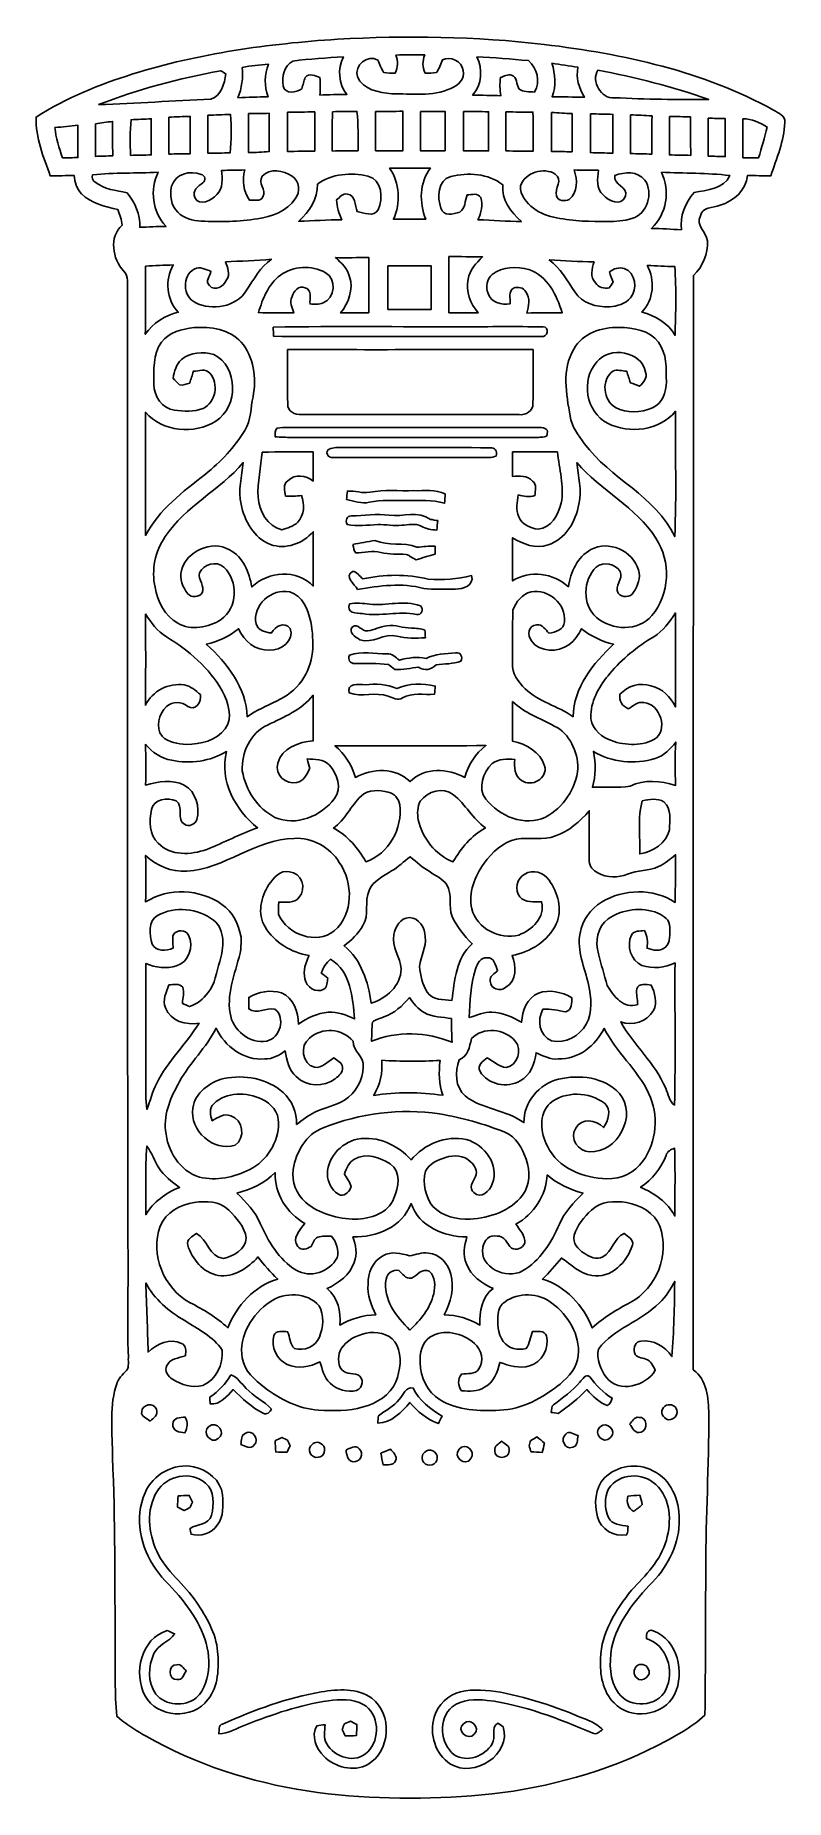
# Model space of a CAD drawing. Header units: centimetres. Extents: x -5.4 to 5.4, y -12.7 to 12.7.
import ezdxf

# ---------------------------------------------------------------- set-up
doc = ezdxf.new("R2010")
doc.units = ezdxf.units.CM
doc.header["$MEASUREMENT"] = 0
doc.layers.add('Camada 1', color=7, linetype='Continuous')

msp = doc.modelspace()

# ---------------------------------------------------------------- linework, layer by layer
at = {"layer": 'Camada 1', "color": 156}
for points, knots in [([(-1.06856, 12.66895), (-0.07338, 12.7261), (0.92709, 12.70846), (1.91769, 12.59451), (1.91769, 12.59451), (3.05964, 12.45517), (4.21462, 12.20893), (5.22958, 11.6466), (5.22958, 11.6466), (5.2966, 11.6025), (5.40419, 11.56934), (5.39043, 11.4688), (5.39043, 11.4688), (5.38268, 11.20034), (5.2712, 10.95021), (5.18829, 10.69869), (5.18829, 10.69869), (5.07612, 10.69904), (4.96393, 10.70151), (4.8521, 10.70574), (4.8521, 10.70574), (4.82669, 10.49301), (4.65771, 10.33004), (4.45593, 10.27677), (4.45593, 10.27677), (4.35539, 10.23443), (4.1991, 10.25418), (4.1723, 10.12048), (4.1723, 10.12048), (4.09397, 9.98431), (4.26402, 9.89223), (4.27248, 9.76136), (4.27248, 9.76136), (4.28907, 9.57438), (4.20616, 9.39058), (4.07282, 9.26182), (4.07282, 9.26182), (4.06964, 4.00015), (4.06717, -1.26188), (4.06752, -6.52392), (4.06752, -6.52392), (4.27248, -6.66362), (4.28625, -6.93844), (4.294, -7.16314), (4.294, -7.16314), (4.29436, -7.90363), (4.2499, -8.6427), (4.25097, -9.38318), (4.25097, -9.38318), (4.24144, -10.09049), (4.24921, -10.79816), (4.2365, -11.50513), (4.2365, -11.50513), (4.03718, -11.69387), (3.78459, -11.81735), (3.54541, -11.94859), (3.54541, -11.94859), (2.80282, -12.32358), (1.98825, -12.54371), (1.16416, -12.64214), (1.16416, -12.64214), (0.37923, -12.7247), (-0.41627, -12.72363), (-1.2012, -12.64143), (-1.2012, -12.64143), (-2.01789, -12.5423), (-2.82539, -12.32464), (-3.56234, -11.95422), (-3.56234, -11.95422), (-3.80223, -11.82687), (-4.046, -11.6974), (-4.25379, -11.52102), (-4.25379, -11.52102), (-4.28695, -11.18588), (-4.27214, -10.84826), (-4.27672, -10.51207), (-4.27672, -10.51207), (-4.28271, -9.60191), (-4.27567, -8.69102), (-4.31517, -7.78191), (-4.31517, -7.78191), (-4.31305, -7.44502), (-4.36457, -7.0986), (-4.26931, -6.77016), (-4.26931, -6.77016), (-4.24885, -6.68443), (-4.19559, -6.61423), (-4.13349, -6.55496), (-4.13349, -6.55496), (-4.06964, -6.50592), (-4.09081, -6.41914), (-4.08622, -6.35), (-4.08622, -6.35), (-4.11091, -5.77391), (-4.0774, -5.19747), (-4.09575, -4.62173), (-4.09575, -4.62173), (-4.09716, -0.07126), (-4.09963, 4.47993), (-4.09928, 9.0304), (-4.09928, 9.0304), (-4.10739, 9.12988), (-4.07, 9.25089), (-4.15536, 9.32638), (-4.15536, 9.32638), (-4.31482, 9.50101), (-4.37091, 9.8178), (-4.17512, 9.98677), (-4.17512, 9.98677), (-4.18711, 10.06404), (-4.20933, 10.13918), (-4.23757, 10.21221), (-4.23757, 10.21221), (-4.42348, 10.25666), (-4.62667, 10.29616), (-4.76284, 10.44151), (-4.76284, 10.44151), (-4.8341, 10.51065), (-4.85598, 10.60979), (-4.87079, 10.70397), (-4.87079, 10.70397), (-4.98544, 10.70256), (-5.09975, 10.69939), (-5.2137, 10.69763), (-5.2137, 10.69763), (-5.31071, 10.97103), (-5.43065, 11.24937), (-5.4183, 11.54535), (-5.4183, 11.54535), (-4.98863, 11.82193), (-4.50919, 12.01278), (-4.02412, 12.16836), (-4.02412, 12.16836), (-3.06634, 12.46575), (-2.06657, 12.60404), (-1.06856, 12.66895)], [0, 0, 0, 0, 0.02857143, 0.02857143, 0.02857143, 0.02857143, 0.05714286, 0.05714286, 0.05714286, 0.05714286, 0.08571429, 0.08571429, 0.08571429, 0.08571429, 0.11428571, 0.11428571, 0.11428571, 0.11428571, 0.14285714, 0.14285714, 0.14285714, 0.14285714, 0.17142857, 0.17142857, 0.17142857, 0.17142857, 0.2, 0.2, 0.2, 0.2, 0.22857143, 0.22857143, 0.22857143, 0.22857143, 0.25714286, 0.25714286, 0.25714286, 0.25714286, 0.28571429, 0.28571429, 0.28571429, 0.28571429, 0.31428571, 0.31428571, 0.31428571, 0.31428571, 0.34285714, 0.34285714, 0.34285714, 0.34285714, 0.37142857, 0.37142857, 0.37142857, 0.37142857, 0.4, 0.4, 0.4, 0.4, 0.42857143, 0.42857143, 0.42857143, 0.42857143, 0.45714286, 0.45714286, 0.45714286, 0.45714286, 0.48571429, 0.48571429, 0.48571429, 0.48571429, 0.51428571, 0.51428571, 0.51428571, 0.51428571, 0.54285714, 0.54285714, 0.54285714, 0.54285714, 0.57142857, 0.57142857, 0.57142857, 0.57142857, 0.6, 0.6, 0.6, 0.6, 0.62857143, 0.62857143, 0.62857143, 0.62857143, 0.65714286, 0.65714286, 0.65714286, 0.65714286, 0.68571429, 0.68571429, 0.68571429, 0.68571429, 0.71428571, 0.71428571, 0.71428571, 0.71428571, 0.74285714, 0.74285714, 0.74285714, 0.74285714, 0.77142857, 0.77142857, 0.77142857, 0.77142857, 0.8, 0.8, 0.8, 0.8, 0.82857143, 0.82857143, 0.82857143, 0.82857143, 0.85714286, 0.85714286, 0.85714286, 0.85714286, 0.88571429, 0.88571429, 0.88571429, 0.88571429, 0.91428571, 0.91428571, 0.91428571, 0.91428571, 0.94285714, 0.94285714, 0.94285714, 0.94285714, 1, 1, 1, 1]), ([(-2.44228, 12.26361), (-2.44228, 12.26361), (-2.44228, 12.26361), (-2.44228, 12.26361), (-2.44228, 12.26361), (-2.42639, 12.11438), (-2.44756, 11.96445), (-2.50437, 11.82546), (-2.50437, 11.82546), (-2.35902, 11.83111), (-2.21368, 11.83604), (-2.06833, 11.84027), (-2.06833, 11.84027), (-2.12936, 11.99197), (-2.11807, 12.15883), (-2.06409, 12.31088), (-2.06409, 12.31088), (-2.19075, 12.30029), (-2.31705, 12.28619), (-2.44228, 12.26361)], [0, 0, 0, 0, 0.16666667, 0.16666667, 0.16666667, 0.16666667, 0.33333333, 0.33333333, 0.33333333, 0.33333333, 0.5, 0.5, 0.5, 0.5, 0.66666667, 0.66666667, 0.66666667, 0.66666667, 1, 1, 1, 1]), ([(-1.71202, 12.35427), (-1.71202, 12.35427), (-1.71202, 12.35427), (-1.71202, 12.35427), (-1.71202, 12.35427), (-1.83868, 12.29042), (-1.87254, 12.12426), (-1.85103, 11.99515), (-1.85103, 11.99515), (-1.82633, 11.87026), (-1.66263, 11.89743), (-1.58433, 11.95422), (-1.58433, 11.95422), (-1.56316, 12.00819), (-1.55397, 12.0657), (-1.53212, 12.11897), (-1.53212, 12.11897), (-1.47284, 12.18564), (-1.38818, 12.14154), (-1.32045, 12.1165), (-1.32045, 12.1165), (-1.31514, 12.03219), (-1.31585, 11.94787), (-1.3215, 11.86356), (-1.3215, 11.86356), (-1.19167, 11.8692), (-1.06186, 11.87203), (-0.93203, 11.87309), (-0.93203, 11.87309), (-1.05833, 12.0276), (-1.06574, 12.23891), (-0.98071, 12.41459), (-0.98071, 12.41459), (-1.22485, 12.40049), (-1.46931, 12.38603), (-1.71202, 12.35427)], [0, 0, 0, 0, 0.1, 0.1, 0.1, 0.1, 0.2, 0.2, 0.2, 0.2, 0.3, 0.3, 0.3, 0.3, 0.4, 0.4, 0.4, 0.4, 0.5, 0.5, 0.5, 0.5, 0.6, 0.6, 0.6, 0.6, 0.7, 0.7, 0.7, 0.7, 0.8, 0.8, 0.8, 0.8, 1, 1, 1, 1]), ([(-0.22613, 12.44176), (-0.22613, 12.44176), (-0.22613, 12.44176), (-0.22613, 12.44176), (-0.22613, 12.44176), (-0.19227, 12.35533), (-0.19297, 12.26537), (-0.23247, 12.18141), (-0.23247, 12.18141), (-0.28821, 12.18177), (-0.34536, 12.17682), (-0.40004, 12.18953), (-0.40004, 12.18953), (-0.43532, 12.24562), (-0.4579, 12.30806), (-0.48365, 12.36873), (-0.48365, 12.36873), (-0.63923, 12.45376), (-0.82727, 12.29147), (-0.78034, 12.12603), (-0.78034, 12.12603), (-0.69814, 11.93905), (-0.46531, 11.90059), (-0.28363, 11.88191), (-0.28363, 11.88191), (0, 11.88366), (0.29986, 11.84062), (0.56761, 11.9574), (0.56761, 11.9574), (0.66957, 11.99973), (0.77823, 12.09886), (0.74719, 12.22021), (0.74719, 12.22021), (0.72248, 12.35568), (0.56938, 12.43117), (0.44696, 12.36979), (0.44696, 12.36979), (0.42157, 12.30806), (0.40004, 12.2435), (0.36159, 12.18847), (0.36159, 12.18847), (0.30726, 12.17859), (0.25188, 12.18177), (0.19719, 12.18177), (0.19719, 12.18177), (0.15416, 12.26608), (0.15945, 12.35639), (0.19261, 12.44247), (0.19261, 12.44247), (0.05291, 12.44247), (-0.08643, 12.44176), (-0.22613, 12.44176)], [0, 0, 0, 0, 0.07142857, 0.07142857, 0.07142857, 0.07142857, 0.14285714, 0.14285714, 0.14285714, 0.14285714, 0.21428571, 0.21428571, 0.21428571, 0.21428571, 0.28571429, 0.28571429, 0.28571429, 0.28571429, 0.35714286, 0.35714286, 0.35714286, 0.35714286, 0.42857143, 0.42857143, 0.42857143, 0.42857143, 0.5, 0.5, 0.5, 0.5, 0.57142857, 0.57142857, 0.57142857, 0.57142857, 0.64285714, 0.64285714, 0.64285714, 0.64285714, 0.71428571, 0.71428571, 0.71428571, 0.71428571, 0.78571429, 0.78571429, 0.78571429, 0.78571429, 0.85714286, 0.85714286, 0.85714286, 0.85714286, 1, 1, 1, 1]), ([(0.94473, 12.41671), (0.94473, 12.41671), (0.94473, 12.41671), (0.94473, 12.41671), (0.94473, 12.41671), (1.03011, 12.2361), (1.02093, 12.01561), (0.8837, 11.86285), (0.8837, 11.86285), (1.01988, 11.86074), (1.15605, 11.85897), (1.29222, 11.85439), (1.29222, 11.85439), (1.27528, 11.94152), (1.27353, 12.03042), (1.28517, 12.11826), (1.28517, 12.11826), (1.33809, 12.13061), (1.391, 12.17118), (1.44709, 12.15107), (1.44709, 12.15107), (1.52929, 12.1232), (1.51448, 12.01913), (1.5501, 11.95492), (1.5501, 11.95492), (1.6143, 11.90307), (1.70039, 11.91401), (1.77729, 11.90766), (1.77729, 11.90766), (1.86372, 12.05794), (1.8168, 12.25091), (1.68839, 12.36132), (1.68839, 12.36132), (1.44039, 12.37967), (1.19308, 12.40683), (0.94473, 12.41671)], [0, 0, 0, 0, 0.1, 0.1, 0.1, 0.1, 0.2, 0.2, 0.2, 0.2, 0.3, 0.3, 0.3, 0.3, 0.4, 0.4, 0.4, 0.4, 0.5, 0.5, 0.5, 0.5, 0.6, 0.6, 0.6, 0.6, 0.7, 0.7, 0.7, 0.7, 0.8, 0.8, 0.8, 0.8, 1, 1, 1, 1]), ([(2.02742, 12.32393), (2.02742, 12.32393), (2.02742, 12.32393), (2.02742, 12.32393), (2.02742, 12.32393), (2.07785, 12.1673), (2.09337, 11.9955), (2.03129, 11.83957), (2.03129, 11.83957), (2.18651, 11.83781), (2.34209, 11.83569), (2.49765, 11.83181), (2.49765, 11.83181), (2.41828, 11.96128), (2.37137, 12.11367), (2.40454, 12.26608), (2.40454, 12.26608), (2.27894, 12.28619), (2.15229, 12.301), (2.02742, 12.32393)], [0, 0, 0, 0, 0.16666667, 0.16666667, 0.16666667, 0.16666667, 0.33333333, 0.33333333, 0.33333333, 0.33333333, 0.5, 0.5, 0.5, 0.5, 0.66666667, 0.66666667, 0.66666667, 0.66666667, 1, 1, 1, 1]), ([(2.69168, 12.22304), (2.69168, 12.22304), (2.69168, 12.22304), (2.69168, 12.22304), (2.69168, 12.22304), (2.5915, 12.06712), (2.73685, 11.80288), (2.93017, 11.82546), (2.93017, 11.82546), (3.38384, 11.80394), (3.83821, 11.79653), (4.29224, 11.799), (4.29224, 11.799), (3.77189, 11.98633), (3.23427, 12.11932), (2.69168, 12.22304)], [0, 0, 0, 0, 0.2, 0.2, 0.2, 0.2, 0.4, 0.4, 0.4, 0.4, 0.6, 0.6, 0.6, 0.6, 1, 1, 1, 1]), ([(-4.5159, 11.72562), (-4.5159, 11.72562), (-4.5159, 11.72562), (-4.5159, 11.72562), (-4.5159, 11.72562), (-3.97474, 11.73585), (-3.435, 11.79124), (-2.89418, 11.80324), (-2.89418, 11.80324), (-2.74813, 11.85298), (-2.69628, 12.02972), (-2.6804, 12.16836), (-2.6804, 12.16836), (-2.7044, 12.18423), (-2.72837, 12.19976), (-2.75201, 12.21528), (-2.75201, 12.21528), (-3.35314, 12.10451), (-3.94545, 11.94611), (-4.5159, 11.72562)], [0, 0, 0, 0, 0.16666667, 0.16666667, 0.16666667, 0.16666667, 0.33333333, 0.33333333, 0.33333333, 0.33333333, 0.5, 0.5, 0.5, 0.5, 0.66666667, 0.66666667, 0.66666667, 0.66666667, 1, 1, 1, 1]), ([(-4.56247, 11.45046), (-4.56247, 11.45046), (-4.56247, 11.45046), (-4.56247, 11.45046), (-4.56247, 11.45046), (-4.56106, 11.29347), (-4.5614, 11.13683), (-4.56177, 10.97985), (-4.56177, 10.97985), (-4.47852, 10.98161), (-4.39525, 10.98444), (-4.31165, 10.98796), (-4.31165, 10.98796), (-4.31553, 11.15306), (-4.31341, 11.31851), (-4.31517, 11.48362), (-4.31517, 11.48362), (-4.39773, 11.47409), (-4.47993, 11.46245), (-4.56247, 11.45046)], [0, 0, 0, 0, 0.16666667, 0.16666667, 0.16666667, 0.16666667, 0.33333333, 0.33333333, 0.33333333, 0.33333333, 0.5, 0.5, 0.5, 0.5, 0.66666667, 0.66666667, 0.66666667, 0.66666667, 1, 1, 1, 1]), ([(-4.05341, 10.99431), (-4.05341, 10.99431), (-4.05341, 10.99431), (-4.05341, 10.99431), (-4.05341, 10.99431), (-3.95427, 10.99643), (-3.85514, 10.99855), (-3.75603, 11.00067), (-3.75603, 11.00067), (-3.75462, 11.17423), (-3.75532, 11.34779), (-3.75532, 11.52172), (-3.75532, 11.52172), (-3.85268, 11.51643), (-3.95005, 11.51184), (-4.04741, 11.50831), (-4.04741, 11.50831), (-4.06435, 11.33756), (-4.06646, 11.16541), (-4.05341, 10.99431)], [0, 0, 0, 0, 0.16666667, 0.16666667, 0.16666667, 0.16666667, 0.33333333, 0.33333333, 0.33333333, 0.33333333, 0.5, 0.5, 0.5, 0.5, 0.66666667, 0.66666667, 0.66666667, 0.66666667, 1, 1, 1, 1]), ([(-3.50131, 11.5443), (-3.50131, 11.5443), (-3.50131, 11.5443), (-3.50131, 11.5443), (-3.50131, 11.5443), (-3.50237, 11.3672), (-3.50202, 11.19011), (-3.50202, 11.01301), (-3.50202, 11.01301), (-3.39901, 11.01407), (-3.29564, 11.01548), (-3.19229, 11.01795), (-3.19229, 11.01795), (-3.19263, 11.19751), (-3.19298, 11.37743), (-3.19229, 11.557), (-3.19229, 11.557), (-3.2953, 11.55347), (-3.39831, 11.54923), (-3.50131, 11.5443)], [0, 0, 0, 0, 0.16666667, 0.16666667, 0.16666667, 0.16666667, 0.33333333, 0.33333333, 0.33333333, 0.33333333, 0.5, 0.5, 0.5, 0.5, 0.66666667, 0.66666667, 0.66666667, 0.66666667, 1, 1, 1, 1]), ([(-2.93863, 11.57323), (-2.93863, 11.57323), (-2.93863, 11.57323), (-2.93863, 11.57323), (-2.93863, 11.57323), (-2.93933, 11.39013), (-2.93899, 11.20704), (-2.93899, 11.02395), (-2.93899, 11.02395), (-2.83174, 11.02642), (-2.72415, 11.02854), (-2.61691, 11.02994), (-2.61691, 11.02994), (-2.59503, 11.21375), (-2.59749, 11.40001), (-2.61267, 11.58451), (-2.61267, 11.58451), (-2.72133, 11.57993), (-2.82999, 11.57604), (-2.93863, 11.57323)], [0, 0, 0, 0, 0.16666667, 0.16666667, 0.16666667, 0.16666667, 0.33333333, 0.33333333, 0.33333333, 0.33333333, 0.5, 0.5, 0.5, 0.5, 0.66666667, 0.66666667, 0.66666667, 0.66666667, 1, 1, 1, 1]), ([(-2.35126, 11.59615), (-2.35126, 11.59615), (-2.35126, 11.59615), (-2.35126, 11.59615), (-2.35126, 11.59615), (-2.35091, 11.40882), (-2.35162, 11.2215), (-2.35055, 11.03418), (-2.35055, 11.03418), (-2.25107, 11.03559), (-2.15194, 11.04018), (-2.05281, 11.04793), (-2.05281, 11.04793), (-2.05317, 11.23208), (-2.05317, 11.41623), (-2.05317, 11.60039), (-2.05317, 11.60039), (-2.15265, 11.59898), (-2.25178, 11.59756), (-2.35126, 11.59615)], [0, 0, 0, 0, 0.16666667, 0.16666667, 0.16666667, 0.16666667, 0.33333333, 0.33333333, 0.33333333, 0.33333333, 0.5, 0.5, 0.5, 0.5, 0.66666667, 0.66666667, 0.66666667, 0.66666667, 1, 1, 1, 1]), ([(-1.78964, 11.05076), (-1.78964, 11.05076), (-1.78964, 11.05076), (-1.78964, 11.05076), (-1.78964, 11.05076), (-1.6584, 11.05252), (-1.52681, 11.05358), (-1.39522, 11.055), (-1.39522, 11.055), (-1.39593, 11.24373), (-1.39559, 11.43247), (-1.39593, 11.6212), (-1.39593, 11.6212), (-1.52646, 11.61944), (-1.657, 11.61732), (-1.78717, 11.61626), (-1.78717, 11.61626), (-1.79105, 11.42787), (-1.78893, 11.23914), (-1.78964, 11.05076)], [0, 0, 0, 0, 0.16666667, 0.16666667, 0.16666667, 0.16666667, 0.33333333, 0.33333333, 0.33333333, 0.33333333, 0.5, 0.5, 0.5, 0.5, 0.66666667, 0.66666667, 0.66666667, 0.66666667, 1, 1, 1, 1]), ([(-1.14158, 11.62402), (-1.14158, 11.62402), (-1.14158, 11.62402), (-1.14158, 11.62402), (-1.14158, 11.62402), (-1.14194, 11.43493), (-1.14194, 11.24585), (-1.14194, 11.05675), (-1.14194, 11.05675), (-1.01811, 11.05781), (-0.89393, 11.05817), (-0.77011, 11.06099), (-0.77011, 11.06099), (-0.76729, 11.25007), (-0.76658, 11.43952), (-0.78668, 11.6279), (-0.78668, 11.6279), (-0.90523, 11.62579), (-1.0234, 11.62508), (-1.14158, 11.62402)], [0, 0, 0, 0, 0.16666667, 0.16666667, 0.16666667, 0.16666667, 0.33333333, 0.33333333, 0.33333333, 0.33333333, 0.5, 0.5, 0.5, 0.5, 0.66666667, 0.66666667, 0.66666667, 0.66666667, 1, 1, 1, 1]), ([(-0.51822, 11.62896), (-0.51822, 11.62896), (-0.51822, 11.62896), (-0.51822, 11.62896), (-0.51822, 11.62896), (-0.51859, 11.43917), (-0.51859, 11.24972), (-0.51822, 11.05993), (-0.51822, 11.05993), (-0.38629, 11.06028), (-0.25435, 11.06028), (-0.12206, 11.06028), (-0.12206, 11.06028), (-0.12171, 11.25007), (-0.12206, 11.43987), (-0.12171, 11.62966), (-0.12171, 11.62966), (-0.254, 11.62861), (-0.38629, 11.62861), (-0.51822, 11.62896)], [0, 0, 0, 0, 0.16666667, 0.16666667, 0.16666667, 0.16666667, 0.33333333, 0.33333333, 0.33333333, 0.33333333, 0.5, 0.5, 0.5, 0.5, 0.66666667, 0.66666667, 0.66666667, 0.66666667, 1, 1, 1, 1]), ([(0.13088, 11.62826), (0.13088, 11.62826), (0.13088, 11.62826), (0.13088, 11.62826), (0.13088, 11.62826), (0.13088, 11.43917), (0.13053, 11.25043), (0.13088, 11.06134), (0.13088, 11.06134), (0.2494, 11.06099), (0.36759, 11.06064), (0.48648, 11.05993), (0.48648, 11.05993), (0.48577, 11.24972), (0.48648, 11.43917), (0.48577, 11.62861), (0.48577, 11.62861), (0.36724, 11.62861), (0.24906, 11.62896), (0.13088, 11.62826)], [0, 0, 0, 0, 0.16666667, 0.16666667, 0.16666667, 0.16666667, 0.33333333, 0.33333333, 0.33333333, 0.33333333, 0.5, 0.5, 0.5, 0.5, 0.66666667, 0.66666667, 0.66666667, 0.66666667, 1, 1, 1, 1]), ([(0.7514, 11.62685), (0.7514, 11.62685), (0.7514, 11.62685), (0.7514, 11.62685), (0.7514, 11.62685), (0.75106, 11.43776), (0.75106, 11.24902), (0.75106, 11.05993), (0.75106, 11.05993), (0.87207, 11.05993), (0.99306, 11.05923), (1.11407, 11.05852), (1.11407, 11.05852), (1.11407, 11.24691), (1.11441, 11.43528), (1.11371, 11.62367), (1.11371, 11.62367), (0.99272, 11.62473), (0.87207, 11.62579), (0.7514, 11.62685)], [0, 0, 0, 0, 0.16666667, 0.16666667, 0.16666667, 0.16666667, 0.33333333, 0.33333333, 0.33333333, 0.33333333, 0.5, 0.5, 0.5, 0.5, 0.66666667, 0.66666667, 0.66666667, 0.66666667, 1, 1, 1, 1]), ([(1.36455, 11.62049), (1.36455, 11.62049), (1.36455, 11.62049), (1.36455, 11.62049), (1.36455, 11.62049), (1.36418, 11.43316), (1.36455, 11.24549), (1.36418, 11.05817), (1.36418, 11.05817), (1.49542, 11.05534), (1.6263, 11.05393), (1.75753, 11.05393), (1.75753, 11.05393), (1.75577, 11.24196), (1.75789, 11.42964), (1.75506, 11.61732), (1.75506, 11.61732), (1.62489, 11.61803), (1.49472, 11.62014), (1.36455, 11.62049)], [0, 0, 0, 0, 0.16666667, 0.16666667, 0.16666667, 0.16666667, 0.33333333, 0.33333333, 0.33333333, 0.33333333, 0.5, 0.5, 0.5, 0.5, 0.66666667, 0.66666667, 0.66666667, 0.66666667, 1, 1, 1, 1]), ([(2.02352, 11.61415), (2.02352, 11.61415), (2.02352, 11.61415), (2.02352, 11.61415), (2.02352, 11.61415), (2.0193, 11.42611), (2.02177, 11.23809), (2.02106, 11.05005), (2.02106, 11.05005), (2.12054, 11.049), (2.22037, 11.04758), (2.32021, 11.04582), (2.32021, 11.04582), (2.31985, 11.22962), (2.31951, 11.41341), (2.32056, 11.59686), (2.32056, 11.59686), (2.22108, 11.59898), (2.12231, 11.60497), (2.02352, 11.61415)], [0, 0, 0, 0, 0.16666667, 0.16666667, 0.16666667, 0.16666667, 0.33333333, 0.33333333, 0.33333333, 0.33333333, 0.5, 0.5, 0.5, 0.5, 0.66666667, 0.66666667, 0.66666667, 0.66666667, 1, 1, 1, 1]), ([(2.58409, 11.59439), (2.58409, 11.59439), (2.58409, 11.59439), (2.58409, 11.59439), (2.58409, 11.59439), (2.58444, 11.40741), (2.58375, 11.22045), (2.58514, 11.03312), (2.58514, 11.03312), (2.69309, 11.031), (2.80105, 11.02854), (2.90936, 11.02606), (2.90936, 11.02606), (2.91007, 11.21233), (2.90971, 11.39859), (2.90971, 11.58486), (2.90971, 11.58486), (2.80105, 11.58769), (2.69275, 11.59087), (2.58409, 11.59439)], [0, 0, 0, 0, 0.16666667, 0.16666667, 0.16666667, 0.16666667, 0.33333333, 0.33333333, 0.33333333, 0.33333333, 0.5, 0.5, 0.5, 0.5, 0.66666667, 0.66666667, 0.66666667, 0.66666667, 1, 1, 1, 1]), ([(3.16264, 11.57816), (3.16264, 11.57816), (3.16264, 11.57816), (3.16264, 11.57816), (3.16264, 11.57816), (3.16264, 11.39224), (3.16301, 11.20633), (3.1623, 11.02042), (3.1623, 11.02042), (3.26565, 11.01654), (3.36937, 11.01442), (3.4731, 11.01301), (3.4731, 11.01301), (3.47274, 11.19645), (3.47239, 11.3799), (3.47345, 11.56335), (3.47345, 11.56335), (3.36973, 11.56934), (3.26602, 11.57534), (3.16264, 11.57816)], [0, 0, 0, 0, 0.16666667, 0.16666667, 0.16666667, 0.16666667, 0.33333333, 0.33333333, 0.33333333, 0.33333333, 0.5, 0.5, 0.5, 0.5, 0.66666667, 0.66666667, 0.66666667, 0.66666667, 1, 1, 1, 1]), ([(3.72463, 11.557), (3.72463, 11.557), (3.72463, 11.557), (3.72463, 11.557), (3.72463, 11.557), (3.72497, 11.37143), (3.72426, 11.18588), (3.72533, 11.00032), (3.72533, 11.00032), (3.82729, 10.99784), (3.92923, 10.99572), (4.03189, 10.99396), (4.03189, 10.99396), (4.03083, 11.17881), (4.03153, 11.36368), (4.03119, 11.54852), (4.03119, 11.54852), (3.92888, 11.55206), (3.82658, 11.55488), (3.72463, 11.557)], [0, 0, 0, 0, 0.16666667, 0.16666667, 0.16666667, 0.16666667, 0.33333333, 0.33333333, 0.33333333, 0.33333333, 0.5, 0.5, 0.5, 0.5, 0.66666667, 0.66666667, 0.66666667, 0.66666667, 1, 1, 1, 1]), ([(4.28342, 11.53054), (4.28342, 11.53054), (4.28342, 11.53054), (4.28342, 11.53054), (4.28342, 11.53054), (4.28378, 11.34815), (4.28378, 11.16576), (4.28342, 10.98373), (4.28342, 10.98373), (4.36562, 10.98091), (4.44782, 10.97808), (4.53036, 10.97562), (4.53036, 10.97562), (4.53002, 11.15836), (4.53002, 11.34145), (4.53036, 11.52418), (4.53036, 11.52418), (4.44782, 11.5263), (4.36562, 11.52842), (4.28342, 11.53054)], [0, 0, 0, 0, 0.16666667, 0.16666667, 0.16666667, 0.16666667, 0.33333333, 0.33333333, 0.33333333, 0.33333333, 0.5, 0.5, 0.5, 0.5, 0.66666667, 0.66666667, 0.66666667, 0.66666667, 1, 1, 1, 1]), ([(4.78683, 11.52031), (4.78683, 11.52031), (4.78683, 11.52031), (4.78683, 11.52031), (4.78683, 11.52031), (4.78542, 11.33298), (4.78579, 11.14601), (4.78649, 10.95868), (4.78649, 10.95868), (4.86092, 10.95798), (4.93572, 10.95728), (5.01049, 10.95691), (5.01049, 10.95691), (5.05707, 11.10438), (5.09905, 11.2529), (5.13679, 11.40283), (5.13679, 11.40283), (5.03025, 11.4681), (4.91455, 11.52312), (4.78683, 11.52031)], [0, 0, 0, 0, 0.16666667, 0.16666667, 0.16666667, 0.16666667, 0.33333333, 0.33333333, 0.33333333, 0.33333333, 0.5, 0.5, 0.5, 0.5, 0.66666667, 0.66666667, 0.66666667, 0.66666667, 1, 1, 1, 1]), ([(-5.14597, 11.39648), (-5.14597, 11.39648), (-5.14597, 11.39648), (-5.14597, 11.39648), (-5.14597, 11.39648), (-5.13644, 11.24408), (-5.08423, 11.09979), (-5.0366, 10.95657), (-5.0366, 10.95657), (-4.96288, 10.95833), (-4.88914, 10.96044), (-4.81507, 10.96256), (-4.81507, 10.96256), (-4.81329, 11.11778), (-4.81365, 11.27337), (-4.814, 11.42858), (-4.814, 11.42858), (-4.92441, 11.41623), (-5.03519, 11.40424), (-5.14597, 11.39648)], [0, 0, 0, 0, 0.16666667, 0.16666667, 0.16666667, 0.16666667, 0.33333333, 0.33333333, 0.33333333, 0.33333333, 0.5, 0.5, 0.5, 0.5, 0.66666667, 0.66666667, 0.66666667, 0.66666667, 1, 1, 1, 1]), ([(-4.60269, 10.71421), (-4.60269, 10.71421), (-4.60269, 10.71421), (-4.60269, 10.71421), (-4.60269, 10.71421), (-4.61503, 10.66905), (-4.60269, 10.63342), (-4.56494, 10.60767), (-4.56494, 10.60767), (-4.43688, 10.50077), (-4.26261, 10.48843), (-4.10598, 10.45562), (-4.10598, 10.45562), (-3.99167, 10.31451), (-3.91018, 10.14341), (-3.92289, 9.9575), (-3.92289, 9.9575), (-3.79589, 9.96173), (-3.66888, 9.96667), (-3.54188, 9.96984), (-3.54188, 9.96984), (-3.74015, 10.17551), (-3.77895, 10.4983), (-3.65653, 10.75266), (-3.65653, 10.75266), (-3.97157, 10.73255), (-4.28871, 10.74596), (-4.60269, 10.71421)], [0, 0, 0, 0, 0.125, 0.125, 0.125, 0.125, 0.25, 0.25, 0.25, 0.25, 0.375, 0.375, 0.375, 0.375, 0.5, 0.5, 0.5, 0.5, 0.625, 0.625, 0.625, 0.625, 0.75, 0.75, 0.75, 0.75, 1, 1, 1, 1]), ([(-2.15265, 10.69199), (-2.15265, 10.69199), (-2.15265, 10.69199), (-2.15265, 10.69199), (-2.15265, 10.69199), (-2.22603, 10.60026), (-2.0902, 10.49408), (-2.14312, 10.39741), (-2.14312, 10.39741), (-2.17594, 10.32087), (-2.27153, 10.35367), (-2.33644, 10.34626), (-2.33644, 10.34626), (-2.43134, 10.47291), (-2.44474, 10.63307), (-2.40454, 10.783), (-2.40454, 10.783), (-2.5167, 10.77948), (-2.62854, 10.77806), (-2.74038, 10.77806), (-2.74038, 10.77806), (-2.73368, 10.65883), (-2.71144, 10.51841), (-2.81057, 10.42846), (-2.81057, 10.42846), (-2.885, 10.34591), (-3.05822, 10.24854), (-3.12632, 10.38542), (-3.12632, 10.38542), (-3.17287, 10.48526), (-3.07974, 10.5484), (-3.0113, 10.59991), (-3.0113, 10.59991), (-2.96403, 10.62637), (-2.97673, 10.7135), (-3.03564, 10.71738), (-3.03564, 10.71738), (-3.19088, 10.78547), (-3.41347, 10.72373), (-3.46357, 10.5484), (-3.46357, 10.5484), (-3.49074, 10.41929), (-3.47027, 10.27007), (-3.37467, 10.17269), (-3.37467, 10.17269), (-3.28612, 10.08309), (-3.1563, 10.05451), (-3.0353, 10.04499), (-3.0353, 10.04499), (-2.76331, 10.03158), (-2.49025, 10.03829), (-2.22108, 10.07886), (-2.22108, 10.07886), (-2.01471, 10.10673), (-1.80128, 10.18857), (-1.67781, 10.36496), (-1.67781, 10.36496), (-1.60019, 10.46409), (-1.6122, 10.62637), (-1.72402, 10.69586), (-1.72402, 10.69586), (-1.84855, 10.7717), (-2.04435, 10.81933), (-2.15265, 10.69199)], [0, 0, 0, 0, 0.05882353, 0.05882353, 0.05882353, 0.05882353, 0.11764706, 0.11764706, 0.11764706, 0.11764706, 0.17647059, 0.17647059, 0.17647059, 0.17647059, 0.23529412, 0.23529412, 0.23529412, 0.23529412, 0.29411765, 0.29411765, 0.29411765, 0.29411765, 0.35294118, 0.35294118, 0.35294118, 0.35294118, 0.41176471, 0.41176471, 0.41176471, 0.41176471, 0.47058824, 0.47058824, 0.47058824, 0.47058824, 0.52941176, 0.52941176, 0.52941176, 0.52941176, 0.58823529, 0.58823529, 0.58823529, 0.58823529, 0.64705882, 0.64705882, 0.64705882, 0.64705882, 0.70588235, 0.70588235, 0.70588235, 0.70588235, 0.76470588, 0.76470588, 0.76470588, 0.76470588, 0.82352941, 0.82352941, 0.82352941, 0.82352941, 0.88235294, 0.88235294, 0.88235294, 0.88235294, 1, 1, 1, 1]), ([(-1.35678, 10.57909), (-1.35678, 10.57909), (-1.35678, 10.57909), (-1.35678, 10.57909), (-1.35678, 10.57909), (-1.35819, 10.36672), (-1.46967, 10.17905), (-1.62772, 10.04428), (-1.62772, 10.04428), (-1.41993, 10.04358), (-1.2132, 10.07145), (-1.00507, 10.0651), (-1.00507, 10.0651), (-1.04846, 10.15541), (-1.07526, 10.25243), (-1.07984, 10.35296), (-1.07984, 10.35296), (-1.03363, 10.38859), (-0.9913, 10.45316), (-0.92357, 10.43446), (-0.92357, 10.43446), (-0.80539, 10.42317), (-0.81845, 10.269), (-0.78351, 10.18433), (-0.78351, 10.18433), (-0.68721, 10.17093), (-0.54115, 10.09543), (-0.48224, 10.20973), (-0.48224, 10.20973), (-0.40498, 10.3699), (-0.4205, 10.64471), (-0.62759, 10.69374), (-0.62759, 10.69374), (-0.871, 10.74913), (-1.14935, 10.73043), (-1.35678, 10.57909)], [0, 0, 0, 0, 0.1, 0.1, 0.1, 0.1, 0.2, 0.2, 0.2, 0.2, 0.3, 0.3, 0.3, 0.3, 0.4, 0.4, 0.4, 0.4, 0.5, 0.5, 0.5, 0.5, 0.6, 0.6, 0.6, 0.6, 0.7, 0.7, 0.7, 0.7, 0.8, 0.8, 0.8, 0.8, 1, 1, 1, 1]), ([(-0.31467, 10.80946), (-0.31467, 10.80946), (-0.31467, 10.80946), (-0.31467, 10.80946), (-0.31467, 10.80946), (-0.16651, 10.59462), (-0.15098, 10.30745), (-0.2607, 10.07251), (-0.2607, 10.07251), (-0.10442, 10.07463), (0.05186, 10.07356), (0.20813, 10.07356), (0.20813, 10.07356), (0.11112, 10.31098), (0.11394, 10.5992), (0.2734, 10.80981), (0.2734, 10.80981), (0.07725, 10.80805), (-0.11888, 10.8084), (-0.31467, 10.80946)], [0, 0, 0, 0, 0.16666667, 0.16666667, 0.16666667, 0.16666667, 0.33333333, 0.33333333, 0.33333333, 0.33333333, 0.5, 0.5, 0.5, 0.5, 0.66666667, 0.66666667, 0.66666667, 0.66666667, 1, 1, 1, 1]), ([(0.56797, 10.68951), (0.56797, 10.68951), (0.56797, 10.68951), (0.56797, 10.68951), (0.56797, 10.68951), (0.37394, 10.63589), (0.37394, 10.38789), (0.42403, 10.23196), (0.42403, 10.23196), (0.45826, 10.11132), (0.60819, 10.14518), (0.69708, 10.17551), (0.69708, 10.17551), (0.78105, 10.22561), (0.77152, 10.34133), (0.80432, 10.42352), (0.80432, 10.42352), (0.86995, 10.42564), (0.96026, 10.45738), (1.00012, 10.38542), (1.00012, 10.38542), (1.04386, 10.27959), (1.00329, 10.16423), (0.96061, 10.0651), (0.96061, 10.0651), (1.17016, 10.06298), (1.379, 10.03793), (1.58925, 10.04147), (1.58925, 10.04147), (1.43262, 10.17269), (1.3021, 10.35614), (1.31797, 10.57027), (1.31797, 10.57027), (1.10842, 10.73361), (0.81704, 10.7516), (0.56797, 10.68951)], [0, 0, 0, 0, 0.1, 0.1, 0.1, 0.1, 0.2, 0.2, 0.2, 0.2, 0.3, 0.3, 0.3, 0.3, 0.4, 0.4, 0.4, 0.4, 0.5, 0.5, 0.5, 0.5, 0.6, 0.6, 0.6, 0.6, 0.7, 0.7, 0.7, 0.7, 0.8, 0.8, 0.8, 0.8, 1, 1, 1, 1]), ([(1.57585, 10.55369), (1.57585, 10.55369), (1.57585, 10.55369), (1.57585, 10.55369), (1.57585, 10.55369), (1.55821, 10.41823), (1.66582, 10.31134), (1.76213, 10.23267), (1.76213, 10.23267), (1.96179, 10.07956), (2.22603, 10.07215), (2.46627, 10.0464), (2.46627, 10.0464), (2.70474, 10.04322), (2.95168, 10.01465), (3.18381, 10.08309), (3.18381, 10.08309), (3.40783, 10.148), (3.49778, 10.45033), (3.37149, 10.6373), (3.37149, 10.6373), (3.26636, 10.76783), (3.07764, 10.75866), (2.93546, 10.70292), (2.93546, 10.70292), (2.91287, 10.56216), (3.13231, 10.54699), (3.09033, 10.40341), (3.09033, 10.40341), (3.03035, 10.25172), (2.84585, 10.33251), (2.76825, 10.42423), (2.76825, 10.42423), (2.66381, 10.51277), (2.6871, 10.65952), (2.69875, 10.78018), (2.69875, 10.78018), (2.58163, 10.77983), (2.46486, 10.78123), (2.34809, 10.78335), (2.34809, 10.78335), (2.40205, 10.64224), (2.401, 10.46091), (2.27787, 10.3565), (2.27787, 10.3565), (2.21862, 10.32968), (2.1075, 10.33073), (2.09408, 10.41082), (2.09408, 10.41082), (2.06058, 10.51454), (2.19604, 10.64436), (2.07715, 10.72338), (2.07715, 10.72338), (1.9124, 10.82921), (1.63512, 10.74807), (1.57585, 10.55369)], [0, 0, 0, 0, 0.06666667, 0.06666667, 0.06666667, 0.06666667, 0.13333333, 0.13333333, 0.13333333, 0.13333333, 0.2, 0.2, 0.2, 0.2, 0.26666667, 0.26666667, 0.26666667, 0.26666667, 0.33333333, 0.33333333, 0.33333333, 0.33333333, 0.4, 0.4, 0.4, 0.4, 0.46666667, 0.46666667, 0.46666667, 0.46666667, 0.53333333, 0.53333333, 0.53333333, 0.53333333, 0.6, 0.6, 0.6, 0.6, 0.66666667, 0.66666667, 0.66666667, 0.66666667, 0.73333333, 0.73333333, 0.73333333, 0.73333333, 0.8, 0.8, 0.8, 0.8, 0.86666667, 0.86666667, 0.86666667, 0.86666667, 1, 1, 1, 1]), ([(3.60856, 10.75196), (3.60856, 10.75196), (3.60856, 10.75196), (3.60856, 10.75196), (3.60856, 10.75196), (3.74261, 10.4849), (3.68406, 10.14448), (3.46533, 9.94057), (3.46533, 9.94057), (3.60961, 9.93633), (3.75391, 9.92998), (3.89784, 9.92011), (3.89784, 9.92011), (3.87032, 10.11943), (3.95427, 10.30851), (4.08128, 10.45738), (4.08128, 10.45738), (4.26437, 10.4969), (4.51238, 10.50183), (4.59527, 10.70468), (4.59527, 10.70468), (4.26754, 10.73996), (3.93734, 10.73467), (3.60856, 10.75196)], [0, 0, 0, 0, 0.14285714, 0.14285714, 0.14285714, 0.14285714, 0.28571429, 0.28571429, 0.28571429, 0.28571429, 0.42857143, 0.42857143, 0.42857143, 0.42857143, 0.57142857, 0.57142857, 0.57142857, 0.57142857, 0.71428571, 0.71428571, 0.71428571, 0.71428571, 1, 1, 1, 1]), ([(-2.68464, 9.46008), (-2.68464, 9.46008), (-2.68464, 9.46008), (-2.68464, 9.46008), (-2.68464, 9.46008), (-2.65535, 9.37612), (-2.60914, 9.27981), (-2.67124, 9.19762), (-2.67124, 9.19762), (-2.70686, 9.10519), (-2.83845, 9.02687), (-2.9157, 9.11577), (-2.9157, 9.11577), (-2.98626, 9.17469), (-2.90724, 9.25336), (-2.89348, 9.32109), (-2.89348, 9.32109), (-2.96898, 9.34825), (-3.0554, 9.39765), (-3.13407, 9.35248), (-3.13407, 9.35248), (-3.31576, 9.26076), (-3.3027, 8.95702), (-3.12103, 8.87095), (-3.12103, 8.87095), (-2.87796, 8.74818), (-2.52871, 8.80497), (-2.37983, 9.04733), (-2.37983, 9.04733), (-2.27787, 9.20997), (-2.17805, 9.37894), (-2.0214, 9.49642), (-2.0214, 9.49642), (-2.24155, 9.47137), (-2.46379, 9.47208), (-2.68464, 9.46008)], [0, 0, 0, 0, 0.1, 0.1, 0.1, 0.1, 0.2, 0.2, 0.2, 0.2, 0.3, 0.3, 0.3, 0.3, 0.4, 0.4, 0.4, 0.4, 0.5, 0.5, 0.5, 0.5, 0.6, 0.6, 0.6, 0.6, 0.7, 0.7, 0.7, 0.7, 0.8, 0.8, 0.8, 0.8, 1, 1, 1, 1]), ([(-1.89123, 9.26465), (-1.89123, 9.26465), (-1.89123, 9.26465), (-1.89123, 9.26465), (-1.89123, 9.26465), (-2.0655, 9.13623), (-2.14806, 8.92598), (-2.20802, 8.72596), (-2.20802, 8.72596), (-2.0387, 8.71995), (-1.86901, 8.72455), (-1.69969, 8.72031), (-1.69969, 8.72031), (-1.71979, 8.79651), (-1.76318, 8.87835), (-1.72332, 8.95597), (-1.72332, 8.95597), (-1.7011, 9.03887), (-1.62594, 9.11965), (-1.53246, 9.08438), (-1.53246, 9.08438), (-1.43087, 9.05298), (-1.47179, 8.93056), (-1.46332, 8.85084), (-1.46332, 8.85084), (-1.40088, 8.84943), (-1.33456, 8.83955), (-1.27635, 8.86848), (-1.27635, 8.86848), (-1.0996, 8.92951), (-1.07456, 9.21843), (-1.24354, 9.3031), (-1.24354, 9.3031), (-1.44003, 9.41846), (-1.7085, 9.39834), (-1.89123, 9.26465)], [0, 0, 0, 0, 0.1, 0.1, 0.1, 0.1, 0.2, 0.2, 0.2, 0.2, 0.3, 0.3, 0.3, 0.3, 0.4, 0.4, 0.4, 0.4, 0.5, 0.5, 0.5, 0.5, 0.6, 0.6, 0.6, 0.6, 0.7, 0.7, 0.7, 0.7, 0.8, 0.8, 0.8, 0.8, 1, 1, 1, 1]), ([(-1.09643, 9.51865), (-1.09643, 9.51865), (-1.09643, 9.51865), (-1.09643, 9.51865), (-1.09643, 9.51865), (-1.00965, 9.44421), (-0.92039, 9.35919), (-0.89288, 9.24348), (-0.89288, 9.24348), (-0.83431, 9.0611), (-0.90664, 8.8646), (-1.02164, 8.72031), (-1.02164, 8.72031), (-0.88618, 8.72348), (-0.75035, 8.72243), (-0.61489, 8.72278), (-0.61489, 8.72278), (-0.61489, 8.98842), (-0.61524, 9.25407), (-0.61453, 9.52005), (-0.61453, 9.52005), (-0.7754, 9.519), (-0.93591, 9.51618), (-1.09643, 9.51865)], [0, 0, 0, 0, 0.14285714, 0.14285714, 0.14285714, 0.14285714, 0.28571429, 0.28571429, 0.28571429, 0.28571429, 0.42857143, 0.42857143, 0.42857143, 0.42857143, 0.57142857, 0.57142857, 0.57142857, 0.57142857, 0.71428571, 0.71428571, 0.71428571, 0.71428571, 1, 1, 1, 1]), ([(0.54256, 9.53417), (0.54256, 9.53417), (0.54256, 9.53417), (0.54256, 9.53417), (0.54256, 9.53417), (0.53903, 9.26394), (0.54222, 8.99336), (0.54044, 8.72278), (0.54044, 8.72278), (0.68192, 8.72348), (0.82373, 8.72559), (0.96519, 8.72384), (0.96519, 8.72384), (0.84771, 8.85224), (0.78176, 9.03498), (0.81808, 9.20785), (0.81808, 9.20785), (0.83784, 9.3412), (0.9352, 9.43927), (1.02658, 9.53028), (1.02658, 9.53028), (0.86535, 9.5324), (0.70379, 9.53311), (0.54256, 9.53417)], [0, 0, 0, 0, 0.14285714, 0.14285714, 0.14285714, 0.14285714, 0.28571429, 0.28571429, 0.28571429, 0.28571429, 0.42857143, 0.42857143, 0.42857143, 0.42857143, 0.57142857, 0.57142857, 0.57142857, 0.57142857, 0.71428571, 0.71428571, 0.71428571, 0.71428571, 1, 1, 1, 1]), ([(1.98825, 9.48584), (1.98825, 9.48584), (1.98825, 9.48584), (1.98825, 9.48584), (1.98825, 9.48584), (2.1537, 9.36907), (2.24683, 9.18738), (2.35725, 9.02405), (2.35725, 9.02405), (2.46345, 8.85825), (2.67299, 8.80145), (2.85962, 8.81027), (2.85962, 8.81027), (2.97003, 8.81838), (3.08997, 8.84943), (3.16301, 8.93903), (3.16301, 8.93903), (3.27306, 9.06638), (3.23497, 9.29852), (3.0734, 9.36412), (3.0734, 9.36412), (2.9979, 9.38318), (2.91958, 9.36025), (2.85962, 9.31368), (2.85962, 9.31368), (2.87231, 9.26324), (2.89243, 9.21526), (2.91112, 9.16657), (2.91112, 9.16657), (2.89772, 9.14541), (2.8709, 9.10272), (2.85715, 9.08155), (2.85715, 9.08155), (2.78165, 9.07591), (2.69909, 9.08049), (2.65923, 9.1567), (2.65923, 9.1567), (2.57493, 9.24065), (2.60631, 9.35672), (2.63701, 9.45691), (2.63701, 9.45691), (2.42076, 9.46114), (2.20451, 9.47455), (1.98825, 9.48584)], [0, 0, 0, 0, 0.08333333, 0.08333333, 0.08333333, 0.08333333, 0.16666667, 0.16666667, 0.16666667, 0.16666667, 0.25, 0.25, 0.25, 0.25, 0.33333333, 0.33333333, 0.33333333, 0.33333333, 0.41666667, 0.41666667, 0.41666667, 0.41666667, 0.5, 0.5, 0.5, 0.5, 0.58333333, 0.58333333, 0.58333333, 0.58333333, 0.66666667, 0.66666667, 0.66666667, 0.66666667, 0.75, 0.75, 0.75, 0.75, 0.83333333, 0.83333333, 0.83333333, 0.83333333, 1, 1, 1, 1]), ([(-3.83857, 9.39765), (-3.83857, 9.39765), (-3.83857, 9.39765), (-3.83857, 9.39765), (-3.83857, 9.39765), (-3.8421, 9.06992), (-3.83504, 8.74218), (-3.84245, 8.41445), (-3.84245, 8.41445), (-3.73167, 8.57884), (-3.55564, 8.68257), (-3.36656, 8.73195), (-3.36656, 8.73195), (-3.53976, 8.91433), (-3.55952, 9.19868), (-3.43746, 9.41422), (-3.43746, 9.41422), (-3.57116, 9.40928), (-3.70487, 9.404), (-3.83857, 9.39765)], [0, 0, 0, 0, 0.16666667, 0.16666667, 0.16666667, 0.16666667, 0.33333333, 0.33333333, 0.33333333, 0.33333333, 0.5, 0.5, 0.5, 0.5, 0.66666667, 0.66666667, 0.66666667, 0.66666667, 1, 1, 1, 1]), ([(-0.33972, 9.40152), (-0.33972, 9.40152), (-0.33972, 9.40152), (-0.33972, 9.40152), (-0.33972, 9.40152), (-0.33972, 9.19198), (-0.34042, 8.98207), (-0.33937, 8.77252), (-0.33937, 8.77252), (-0.13053, 8.77252), (0.07832, 8.77216), (0.28716, 8.77287), (0.28716, 8.77287), (0.28751, 8.98207), (0.28716, 9.19127), (0.28751, 9.40011), (0.28751, 9.40011), (0.07832, 9.40258), (-0.13053, 9.40117), (-0.33972, 9.40152)], [0, 0, 0, 0, 0.16666667, 0.16666667, 0.16666667, 0.16666667, 0.33333333, 0.33333333, 0.33333333, 0.33333333, 0.5, 0.5, 0.5, 0.5, 0.66666667, 0.66666667, 0.66666667, 0.66666667, 1, 1, 1, 1]), ([(1.16628, 9.27699), (1.16628, 9.27699), (1.16628, 9.27699), (1.16628, 9.27699), (1.16628, 9.27699), (1.08795, 9.21066), (1.06574, 9.09496), (1.10878, 9.00288), (1.10878, 9.00288), (1.14687, 8.87059), (1.30315, 8.82896), (1.42521, 8.85366), (1.42521, 8.85366), (1.43191, 8.93022), (1.39276, 9.03287), (1.47496, 9.08015), (1.47496, 9.08015), (1.53846, 9.10272), (1.61783, 9.09037), (1.65099, 9.02511), (1.65099, 9.02511), (1.72013, 8.93515), (1.69474, 8.82015), (1.66722, 8.7196), (1.66722, 8.7196), (1.8369, 8.7249), (2.00695, 8.72066), (2.17699, 8.72419), (2.17699, 8.72419), (2.09727, 8.97607), (1.96673, 9.25723), (1.69579, 9.34613), (1.69579, 9.34613), (1.52223, 9.39658), (1.31409, 9.3927), (1.16628, 9.27699)], [0, 0, 0, 0, 0.1, 0.1, 0.1, 0.1, 0.2, 0.2, 0.2, 0.2, 0.3, 0.3, 0.3, 0.3, 0.4, 0.4, 0.4, 0.4, 0.5, 0.5, 0.5, 0.5, 0.6, 0.6, 0.6, 0.6, 0.7, 0.7, 0.7, 0.7, 0.8, 0.8, 0.8, 0.8, 1, 1, 1, 1]), ([(3.4043, 9.40576), (3.4043, 9.40576), (3.4043, 9.40576), (3.4043, 9.40576), (3.4043, 9.40576), (3.5193, 9.19233), (3.4999, 8.91117), (3.32705, 8.73372), (3.32705, 8.73372), (3.51861, 8.67903), (3.70521, 8.57744), (3.80541, 8.39787), (3.80541, 8.39787), (3.81847, 8.72842), (3.82235, 9.06004), (3.804, 9.39058), (3.804, 9.39058), (3.67064, 9.39341), (3.5373, 9.39905), (3.4043, 9.40576)], [0, 0, 0, 0, 0.16666667, 0.16666667, 0.16666667, 0.16666667, 0.33333333, 0.33333333, 0.33333333, 0.33333333, 0.5, 0.5, 0.5, 0.5, 0.66666667, 0.66666667, 0.66666667, 0.66666667, 1, 1, 1, 1]), ([(-3.60856, 8.29874), (-3.60856, 8.29874), (-3.60856, 8.29874), (-3.60856, 8.29874), (-3.60856, 8.29874), (-3.73274, 8.12165), (-3.72075, 7.8941), (-3.71863, 7.68809), (-3.71863, 7.68809), (-3.71863, 7.51699), (-3.59692, 7.34552), (-3.42229, 7.31872), (-3.42229, 7.31872), (-3.28541, 7.30143), (-3.1376, 7.28944), (-3.00777, 7.34447), (-3.00777, 7.34447), (-2.82256, 7.43162), (-2.77529, 7.70113), (-2.91007, 7.85142), (-2.91007, 7.85142), (-2.96827, 7.92514), (-3.06987, 7.88423), (-3.14749, 7.87893), (-3.14749, 7.87893), (-3.16547, 7.82214), (-3.18347, 7.76569), (-3.20075, 7.7089), (-3.20075, 7.7089), (-3.24908, 7.70078), (-3.29776, 7.66692), (-3.34715, 7.68561), (-3.34715, 7.68561), (-3.38172, 7.71489), (-3.41171, 7.74876), (-3.44204, 7.78191), (-3.44204, 7.78191), (-3.417, 7.87646), (-3.40042, 7.98442), (-3.31786, 8.04862), (-3.31786, 8.04862), (-3.19439, 8.16186), (-3.00777, 8.16186), (-2.85396, 8.1227), (-2.85396, 8.1227), (-2.49765, 7.94208), (-2.49307, 7.36952), (-2.82397, 7.15963), (-2.82397, 7.15963), (-3.13372, 6.96629), (-3.5955, 7.00475), (-3.83998, 7.28873), (-3.83998, 7.28873), (-3.8375, 6.69642), (-3.8375, 6.1041), (-3.83962, 5.5118), (-3.83962, 5.5118), (-3.64101, 5.88327), (-3.29988, 6.14362), (-2.9739, 6.39692), (-2.9739, 6.39692), (-2.75096, 6.57294), (-2.55305, 6.78356), (-2.40595, 7.02697), (-2.40595, 7.02697), (-2.31315, 7.17196), (-2.32056, 7.35047), (-2.28669, 7.51309), (-2.28669, 7.51309), (-2.23485, 7.78262), (-2.27471, 8.08813), (-2.45886, 8.30121), (-2.45886, 8.30121), (-2.6289, 8.48606), (-2.89947, 8.52769), (-3.13867, 8.509), (-3.13867, 8.509), (-3.31082, 8.49136), (-3.50026, 8.44549), (-3.60856, 8.29874)], [0, 0, 0, 0, 0.04761905, 0.04761905, 0.04761905, 0.04761905, 0.0952381, 0.0952381, 0.0952381, 0.0952381, 0.14285714, 0.14285714, 0.14285714, 0.14285714, 0.19047619, 0.19047619, 0.19047619, 0.19047619, 0.23809524, 0.23809524, 0.23809524, 0.23809524, 0.28571429, 0.28571429, 0.28571429, 0.28571429, 0.33333333, 0.33333333, 0.33333333, 0.33333333, 0.38095238, 0.38095238, 0.38095238, 0.38095238, 0.42857143, 0.42857143, 0.42857143, 0.42857143, 0.47619048, 0.47619048, 0.47619048, 0.47619048, 0.52380952, 0.52380952, 0.52380952, 0.52380952, 0.57142857, 0.57142857, 0.57142857, 0.57142857, 0.61904762, 0.61904762, 0.61904762, 0.61904762, 0.66666667, 0.66666667, 0.66666667, 0.66666667, 0.71428571, 0.71428571, 0.71428571, 0.71428571, 0.76190476, 0.76190476, 0.76190476, 0.76190476, 0.80952381, 0.80952381, 0.80952381, 0.80952381, 0.85714286, 0.85714286, 0.85714286, 0.85714286, 0.9047619, 0.9047619, 0.9047619, 0.9047619, 1, 1, 1, 1]), ([(-1.99424, 8.51711), (-1.99424, 8.51711), (-1.99424, 8.51711), (-1.99424, 8.51711), (-1.99424, 8.51711), (-1.99354, 8.47301), (-1.99178, 8.42856), (-1.98931, 8.38411), (-1.98931, 8.38411), (-0.70167, 8.3767), (0.58596, 8.38094), (1.87359, 8.382), (1.87359, 8.382), (1.97061, 8.35554), (2.00166, 8.53016), (1.89971, 8.51887), (1.89971, 8.51887), (1.51448, 8.52981), (1.12854, 8.51993), (0.74295, 8.52311), (0.74295, 8.52311), (-0.16932, 8.51923), (-1.08232, 8.53122), (-1.99424, 8.51711)], [0, 0, 0, 0, 0.14285714, 0.14285714, 0.14285714, 0.14285714, 0.28571429, 0.28571429, 0.28571429, 0.28571429, 0.42857143, 0.42857143, 0.42857143, 0.42857143, 0.57142857, 0.57142857, 0.57142857, 0.57142857, 0.71428571, 0.71428571, 0.71428571, 0.71428571, 1, 1, 1, 1]), ([(2.34526, 8.19925), (2.34526, 8.19925), (2.34526, 8.19925), (2.34526, 8.19925), (2.34526, 8.19925), (2.16817, 7.90609), (2.23519, 7.5512), (2.29164, 7.23335), (2.29164, 7.23335), (2.30893, 7.0806), (2.40911, 6.95819), (2.49624, 6.83789), (2.49624, 6.83789), (2.87019, 6.33024), (3.52495, 6.08259), (3.80152, 5.49451), (3.80152, 5.49451), (3.82939, 6.09669), (3.80576, 6.70031), (3.81458, 7.30284), (3.81458, 7.30284), (3.58245, 7.01993), (3.14501, 6.97018), (2.82928, 7.13176), (2.82928, 7.13176), (2.51741, 7.29297), (2.44544, 7.75582), (2.67582, 8.01404), (2.67582, 8.01404), (2.85855, 8.2437), (3.32739, 8.17527), (3.38172, 7.86553), (3.38172, 7.86553), (3.41029, 7.78157), (3.35138, 7.71806), (3.29423, 7.66655), (3.29423, 7.66655), (3.24979, 7.68208), (3.20604, 7.69796), (3.1623, 7.71384), (3.1623, 7.71384), (3.14395, 7.76922), (3.12596, 7.82425), (3.10797, 7.87929), (3.10797, 7.87929), (3.04129, 7.88458), (2.97074, 7.90786), (2.90653, 7.88212), (2.90653, 7.88212), (2.74038, 7.75582), (2.76331, 7.46054), (2.94569, 7.35824), (2.94569, 7.35824), (3.10938, 7.27039), (3.31187, 7.27991), (3.4798, 7.35153), (3.4798, 7.35153), (3.61984, 7.4168), (3.68406, 7.57872), (3.68053, 7.72617), (3.68053, 7.72617), (3.67911, 7.9195), (3.68828, 8.134), (3.5687, 8.29839), (3.5687, 8.29839), (3.43675, 8.4723), (3.20145, 8.509), (2.99685, 8.51323), (2.99685, 8.51323), (2.74884, 8.51675), (2.47085, 8.42962), (2.34526, 8.19925)], [0, 0, 0, 0, 0.05263158, 0.05263158, 0.05263158, 0.05263158, 0.10526316, 0.10526316, 0.10526316, 0.10526316, 0.15789474, 0.15789474, 0.15789474, 0.15789474, 0.21052632, 0.21052632, 0.21052632, 0.21052632, 0.26315789, 0.26315789, 0.26315789, 0.26315789, 0.31578947, 0.31578947, 0.31578947, 0.31578947, 0.36842105, 0.36842105, 0.36842105, 0.36842105, 0.42105263, 0.42105263, 0.42105263, 0.42105263, 0.47368421, 0.47368421, 0.47368421, 0.47368421, 0.52631579, 0.52631579, 0.52631579, 0.52631579, 0.57894737, 0.57894737, 0.57894737, 0.57894737, 0.63157895, 0.63157895, 0.63157895, 0.63157895, 0.68421053, 0.68421053, 0.68421053, 0.68421053, 0.73684211, 0.73684211, 0.73684211, 0.73684211, 0.78947368, 0.78947368, 0.78947368, 0.78947368, 0.84210526, 0.84210526, 0.84210526, 0.84210526, 0.89473684, 0.89473684, 0.89473684, 0.89473684, 1, 1, 1, 1]), ([(-1.7854, 7.40587), (-1.7854, 7.40587), (-1.7854, 7.40587), (-1.7854, 7.40587), (-1.7854, 7.40587), (-1.78964, 7.30566), (-1.67781, 7.24322), (-1.5875, 7.25557), (-1.5875, 7.25557), (-0.54044, 7.25594), (0.50658, 7.25594), (1.55363, 7.25557), (1.55363, 7.25557), (1.64818, 7.24076), (1.76176, 7.30673), (1.75436, 7.41186), (1.75436, 7.41186), (1.76001, 7.6715), (1.75401, 7.9315), (1.75612, 8.1915), (1.75612, 8.1915), (0.57538, 8.19185), (-0.60571, 8.19079), (-1.78681, 8.19185), (-1.78681, 8.19185), (-1.78647, 7.93009), (-1.79139, 7.66762), (-1.7854, 7.40587)], [0, 0, 0, 0, 0.125, 0.125, 0.125, 0.125, 0.25, 0.25, 0.25, 0.25, 0.375, 0.375, 0.375, 0.375, 0.5, 0.5, 0.5, 0.5, 0.625, 0.625, 0.625, 0.625, 0.75, 0.75, 0.75, 0.75, 1, 1, 1, 1]), ([(-1.96778, 6.93454), (-1.96778, 6.93454), (-1.96778, 6.93454), (-1.96778, 6.93454), (-1.96778, 6.93454), (-1.88841, 6.92855), (-1.80869, 6.92572), (-1.72861, 6.92572), (-1.72861, 6.92572), (-0.5401, 6.92714), (0.6484, 6.92538), (1.8369, 6.92679), (1.8369, 6.92679), (1.87713, 6.93878), (1.97131, 6.91056), (1.95862, 6.98393), (1.95862, 6.98393), (1.99424, 7.05908), (1.88277, 7.06966), (1.83549, 7.06861), (1.83549, 7.06861), (0.68262, 7.06895), (-0.47025, 7.06825), (-1.62312, 7.06895), (-1.62312, 7.06895), (-1.72895, 7.0672), (-1.83549, 7.07602), (-1.94027, 7.05943), (-1.94027, 7.05943), (-1.97872, 7.03155), (-1.95791, 6.97476), (-1.96778, 6.93454)], [0, 0, 0, 0, 0.11111111, 0.11111111, 0.11111111, 0.11111111, 0.22222222, 0.22222222, 0.22222222, 0.22222222, 0.33333333, 0.33333333, 0.33333333, 0.33333333, 0.44444444, 0.44444444, 0.44444444, 0.44444444, 0.55555556, 0.55555556, 0.55555556, 0.55555556, 0.66666667, 0.66666667, 0.66666667, 0.66666667, 0.77777778, 0.77777778, 0.77777778, 0.77777778, 1, 1, 1, 1]), ([(-2.15511, 6.71442), (-2.15511, 6.71442), (-2.15511, 6.71442), (-2.15511, 6.71442), (-2.15511, 6.71442), (-2.16887, 6.49781), (-2.22744, 6.28402), (-2.21333, 6.06602), (-2.21333, 6.06602), (-2.19991, 5.86105), (-2.0828, 5.6462), (-1.87184, 5.59187), (-1.87184, 5.59187), (-1.79246, 5.62186), (-1.70215, 5.6395), (-1.64076, 5.70264), (-1.64076, 5.70264), (-1.54798, 5.80495), (-1.53563, 5.96123), (-1.58679, 6.08576), (-1.58679, 6.08576), (-1.66334, 6.07976), (-1.74025, 6.07165), (-1.8168, 6.08012), (-1.8168, 6.08012), (-1.83339, 6.1549), (-1.85914, 6.2484), (-1.78257, 6.2999), (-1.78257, 6.2999), (-1.68027, 6.40432), (-1.52223, 6.37998), (-1.41676, 6.29496), (-1.41676, 6.29496), (-1.41993, 6.43536), (-1.41851, 6.57577), (-1.41958, 6.71617), (-1.41958, 6.71617), (-1.66475, 6.71476), (-1.90994, 6.71724), (-2.15511, 6.71442)], [0, 0, 0, 0, 0.09090909, 0.09090909, 0.09090909, 0.09090909, 0.18181818, 0.18181818, 0.18181818, 0.18181818, 0.27272727, 0.27272727, 0.27272727, 0.27272727, 0.36363636, 0.36363636, 0.36363636, 0.36363636, 0.45454545, 0.45454545, 0.45454545, 0.45454545, 0.54545455, 0.54545455, 0.54545455, 0.54545455, 0.63636364, 0.63636364, 0.63636364, 0.63636364, 0.72727273, 0.72727273, 0.72727273, 0.72727273, 0.81818182, 0.81818182, 0.81818182, 0.81818182, 1, 1, 1, 1]), ([(-1.18745, 6.75852), (-1.18745, 6.75852), (-1.18745, 6.75852), (-1.18745, 6.75852), (-1.18745, 6.75852), (-1.25377, 6.72923), (-1.20896, 6.61811), (-1.13242, 6.63787), (-1.13242, 6.63787), (-0.41485, 6.63046), (0.30339, 6.63857), (1.02129, 6.63397), (1.02129, 6.63397), (1.08832, 6.63539), (1.15851, 6.6301), (1.22202, 6.65656), (1.22202, 6.65656), (1.24812, 6.73311), (1.20896, 6.78074), (1.12994, 6.7765), (1.12994, 6.7765), (0.42438, 6.78356), (-0.28187, 6.77579), (-0.98743, 6.78039), (-0.98743, 6.78039), (-1.05445, 6.77827), (-1.12465, 6.78532), (-1.18745, 6.75852)], [0, 0, 0, 0, 0.125, 0.125, 0.125, 0.125, 0.25, 0.25, 0.25, 0.25, 0.375, 0.375, 0.375, 0.375, 0.5, 0.5, 0.5, 0.5, 0.625, 0.625, 0.625, 0.625, 0.75, 0.75, 0.75, 0.75, 1, 1, 1, 1]), ([(1.46156, 6.71583), (1.46156, 6.71583), (1.46156, 6.71583), (1.46156, 6.71583), (1.46156, 6.71583), (1.46085, 6.59835), (1.4612, 6.48088), (1.45837, 6.36305), (1.45837, 6.36305), (1.55928, 6.37433), (1.67393, 6.37645), (1.74907, 6.29532), (1.74907, 6.29532), (1.81645, 6.24592), (1.78328, 6.15526), (1.78399, 6.08541), (1.78399, 6.08541), (1.70356, 6.06636), (1.62172, 6.07272), (1.5434, 6.09599), (1.5434, 6.09599), (1.52681, 5.99298), (1.50459, 5.88115), (1.54905, 5.78167), (1.54905, 5.78167), (1.59419, 5.67019), (1.71696, 5.61516), (1.8295, 5.6021), (1.8295, 5.6021), (2.01719, 5.62115), (2.11912, 5.81094), (2.16252, 5.975), (2.16252, 5.975), (2.20732, 6.22299), (2.13676, 6.47135), (2.1075, 6.71688), (2.1075, 6.71688), (1.8923, 6.71476), (1.67674, 6.71583), (1.46156, 6.71583)], [0, 0, 0, 0, 0.09090909, 0.09090909, 0.09090909, 0.09090909, 0.18181818, 0.18181818, 0.18181818, 0.18181818, 0.27272727, 0.27272727, 0.27272727, 0.27272727, 0.36363636, 0.36363636, 0.36363636, 0.36363636, 0.45454545, 0.45454545, 0.45454545, 0.45454545, 0.54545455, 0.54545455, 0.54545455, 0.54545455, 0.63636364, 0.63636364, 0.63636364, 0.63636364, 0.72727273, 0.72727273, 0.72727273, 0.72727273, 0.81818182, 0.81818182, 0.81818182, 0.81818182, 1, 1, 1, 1]), ([(-3.55389, 5.49485), (-3.55389, 5.49485), (-3.55389, 5.49485), (-3.55389, 5.49485), (-3.55389, 5.49485), (-3.69992, 5.28389), (-3.75708, 5.01509), (-3.70099, 4.76391), (-3.70099, 4.76391), (-3.66218, 4.55965), (-3.56129, 4.35115), (-3.37397, 4.24568), (-3.37397, 4.24568), (-3.17853, 4.1349), (-2.92981, 4.18041), (-2.74884, 4.2986), (-2.74884, 4.2986), (-2.50506, 4.4658), (-2.49943, 4.85668), (-2.70756, 5.05424), (-2.70756, 5.05424), (-2.8141, 5.1516), (-3.00248, 5.09763), (-3.05964, 4.9717), (-3.05964, 4.9717), (-3.08468, 4.87221), (-2.97532, 4.7833), (-3.01871, 4.68205), (-3.01871, 4.68205), (-3.06882, 4.62104), (-3.17429, 4.60762), (-3.22791, 4.67042), (-3.22791, 4.67042), (-3.30164, 4.76284), (-3.35244, 4.88526), (-3.32139, 5.0045), (-3.32139, 5.0045), (-3.24801, 5.28742), (-2.88466, 5.45217), (-2.62784, 5.30506), (-2.62784, 5.30506), (-2.42887, 5.2024), (-2.34102, 4.9784), (-2.30433, 4.77025), (-2.30433, 4.77025), (-2.06587, 4.99709), (-1.65347, 5.02884), (-1.41781, 4.78119), (-1.41781, 4.78119), (-1.41922, 5.04225), (-1.41958, 5.30365), (-1.41781, 5.56472), (-1.41781, 5.56472), (-1.56915, 5.39643), (-1.81539, 5.30083), (-2.03553, 5.38161), (-2.03553, 5.38161), (-2.27365, 5.47441), (-2.41299, 5.72135), (-2.4585, 5.96229), (-2.4585, 5.96229), (-2.50718, 6.16162), (-2.44722, 6.3641), (-2.42817, 6.56342), (-2.42817, 6.56342), (-2.76436, 6.16513), (-3.26531, 5.93619), (-3.55389, 5.49485)], [0, 0, 0, 0, 0.05555556, 0.05555556, 0.05555556, 0.05555556, 0.11111111, 0.11111111, 0.11111111, 0.11111111, 0.16666667, 0.16666667, 0.16666667, 0.16666667, 0.22222222, 0.22222222, 0.22222222, 0.22222222, 0.27777778, 0.27777778, 0.27777778, 0.27777778, 0.33333333, 0.33333333, 0.33333333, 0.33333333, 0.38888889, 0.38888889, 0.38888889, 0.38888889, 0.44444444, 0.44444444, 0.44444444, 0.44444444, 0.5, 0.5, 0.5, 0.5, 0.55555556, 0.55555556, 0.55555556, 0.55555556, 0.61111111, 0.61111111, 0.61111111, 0.61111111, 0.66666667, 0.66666667, 0.66666667, 0.66666667, 0.72222222, 0.72222222, 0.72222222, 0.72222222, 0.77777778, 0.77777778, 0.77777778, 0.77777778, 0.83333333, 0.83333333, 0.83333333, 0.83333333, 0.88888889, 0.88888889, 0.88888889, 0.88888889, 1, 1, 1, 1]), ([(2.38901, 6.56307), (2.38901, 6.56307), (2.38901, 6.56307), (2.38901, 6.56307), (2.38901, 6.56307), (2.40665, 6.36447), (2.4652, 6.16338), (2.41864, 5.9644), (2.41864, 5.9644), (2.37348, 5.71534), (2.22532, 5.45535), (1.97202, 5.37386), (1.97202, 5.37386), (1.79458, 5.31495), (1.61042, 5.38373), (1.46015, 5.47899), (1.46015, 5.47899), (1.4612, 5.27085), (1.46156, 5.06306), (1.46015, 4.85493), (1.46015, 4.85493), (1.70992, 5.02214), (2.04927, 4.96746), (2.26625, 4.77131), (2.26625, 4.77131), (2.29941, 4.98157), (2.39253, 5.20452), (2.5915, 5.30684), (2.5915, 5.30684), (2.84514, 5.449), (3.2004, 5.29025), (3.27871, 5.01438), (3.27871, 5.01438), (3.31576, 4.90326), (3.26777, 4.78472), (3.2071, 4.69159), (3.2071, 4.69159), (3.16123, 4.61432), (3.03954, 4.60869), (2.98414, 4.67783), (2.98414, 4.67783), (2.92276, 4.78472), (3.06599, 4.88456), (3.01412, 4.99073), (3.01412, 4.99073), (2.94323, 5.09975), (2.77176, 5.14809), (2.66912, 5.05529), (2.66912, 5.05529), (2.47261, 4.87079), (2.46415, 4.51026), (2.67053, 4.32927), (2.67053, 4.32927), (2.89489, 4.14231), (3.27306, 4.11973), (3.47274, 4.35573), (3.47274, 4.35573), (3.72816, 4.66195), (3.75179, 5.13856), (3.53024, 5.47051), (3.53024, 5.47051), (3.2445, 5.92666), (2.7312, 6.15843), (2.38901, 6.56307)], [0, 0, 0, 0, 0.05882353, 0.05882353, 0.05882353, 0.05882353, 0.11764706, 0.11764706, 0.11764706, 0.11764706, 0.17647059, 0.17647059, 0.17647059, 0.17647059, 0.23529412, 0.23529412, 0.23529412, 0.23529412, 0.29411765, 0.29411765, 0.29411765, 0.29411765, 0.35294118, 0.35294118, 0.35294118, 0.35294118, 0.41176471, 0.41176471, 0.41176471, 0.41176471, 0.47058824, 0.47058824, 0.47058824, 0.47058824, 0.52941176, 0.52941176, 0.52941176, 0.52941176, 0.58823529, 0.58823529, 0.58823529, 0.58823529, 0.64705882, 0.64705882, 0.64705882, 0.64705882, 0.70588235, 0.70588235, 0.70588235, 0.70588235, 0.76470588, 0.76470588, 0.76470588, 0.76470588, 0.82352941, 0.82352941, 0.82352941, 0.82352941, 0.88235294, 0.88235294, 0.88235294, 0.88235294, 1, 1, 1, 1]), ([(-0.60218, 6.1355), (-0.60218, 6.1355), (-0.60218, 6.1355), (-0.60218, 6.1355), (-0.60218, 6.1355), (-0.70979, 6.11046), (-0.81526, 6.16303), (-0.92321, 6.15068), (-0.92321, 6.15068), (-0.92674, 6.12069), (-0.93415, 6.06071), (-0.93802, 6.03074), (-0.93802, 6.03074), (-0.82937, 6.00816), (-0.71966, 5.96547), (-0.60678, 5.98945), (-0.60678, 5.98945), (-0.4311, 6.02755), (-0.25047, 6.01345), (-0.0716, 6.0152), (-0.0716, 6.0152), (0.11253, 6.01239), (0.30091, 6.03391), (0.47941, 5.9757), (0.47941, 5.9757), (0.4826, 6.02085), (0.48506, 6.06636), (0.48718, 6.11152), (0.48718, 6.11152), (0.34642, 6.18101), (0.18732, 6.1535), (0.03668, 6.15772), (0.03668, 6.15772), (-0.17638, 6.15209), (-0.39158, 6.17466), (-0.60218, 6.1355)], [0, 0, 0, 0, 0.1, 0.1, 0.1, 0.1, 0.2, 0.2, 0.2, 0.2, 0.3, 0.3, 0.3, 0.3, 0.4, 0.4, 0.4, 0.4, 0.5, 0.5, 0.5, 0.5, 0.6, 0.6, 0.6, 0.6, 0.7, 0.7, 0.7, 0.7, 0.8, 0.8, 0.8, 0.8, 1, 1, 1, 1]), ([(-0.86642, 5.79472), (-0.86642, 5.79472), (-0.86642, 5.79472), (-0.86642, 5.79472), (-0.86642, 5.79472), (-0.9398, 5.7933), (-0.95355, 5.73051), (-0.9285, 5.6709), (-0.9285, 5.6709), (-0.78317, 5.63808), (-0.63394, 5.66208), (-0.48718, 5.66949), (-0.48718, 5.66949), (-0.37112, 5.66737), (-0.25505, 5.64832), (-0.13828, 5.65784), (-0.13828, 5.65784), (-0.04514, 5.65962), (0.05503, 5.69419), (0.14216, 5.64444), (0.14216, 5.64444), (0.21166, 5.60599), (0.28857, 5.59045), (0.36829, 5.59011), (0.36829, 5.59011), (0.37217, 5.63527), (0.3757, 5.68006), (0.37923, 5.72523), (0.37923, 5.72523), (0.35312, 5.72981), (0.30161, 5.73899), (0.27552, 5.74321), (0.27552, 5.74321), (0.0963, 5.87304), (-0.121, 5.77778), (-0.32032, 5.80354), (-0.32032, 5.80354), (-0.502, 5.82894), (-0.68438, 5.79472), (-0.86642, 5.79472)], [0, 0, 0, 0, 0.09090909, 0.09090909, 0.09090909, 0.09090909, 0.18181818, 0.18181818, 0.18181818, 0.18181818, 0.27272727, 0.27272727, 0.27272727, 0.27272727, 0.36363636, 0.36363636, 0.36363636, 0.36363636, 0.45454545, 0.45454545, 0.45454545, 0.45454545, 0.54545455, 0.54545455, 0.54545455, 0.54545455, 0.63636364, 0.63636364, 0.63636364, 0.63636364, 0.72727273, 0.72727273, 0.72727273, 0.72727273, 0.81818182, 0.81818182, 0.81818182, 0.81818182, 1, 1, 1, 1]), ([(-0.84701, 5.38091), (-0.84701, 5.38091), (-0.84701, 5.38091), (-0.84701, 5.38091), (-0.84701, 5.38091), (-0.83078, 5.34246), (-0.83572, 5.28708), (-0.80468, 5.2585), (-0.80468, 5.2585), (-0.68403, 5.25744), (-0.56198, 5.30401), (-0.44202, 5.26732), (-0.44202, 5.26732), (-0.32315, 5.23168), (-0.1979, 5.24932), (-0.07584, 5.23804), (-0.07584, 5.23804), (-0.0247, 5.21828), (0.01905, 5.183), (0.0695, 5.16078), (0.0695, 5.16078), (0.16087, 5.18583), (0.2494, 5.22004), (0.34183, 5.24298), (0.34183, 5.24298), (0.34149, 5.28072), (0.34149, 5.31847), (0.34149, 5.35586), (0.34149, 5.35586), (0.2533, 5.36187), (0.16651, 5.3467), (0.07937, 5.34246), (0.07937, 5.34246), (-0.11499, 5.4222), (-0.33372, 5.35094), (-0.52704, 5.44052), (-0.52704, 5.44052), (-0.63394, 5.42042), (-0.74117, 5.4049), (-0.84701, 5.38091)], [0, 0, 0, 0, 0.09090909, 0.09090909, 0.09090909, 0.09090909, 0.18181818, 0.18181818, 0.18181818, 0.18181818, 0.27272727, 0.27272727, 0.27272727, 0.27272727, 0.36363636, 0.36363636, 0.36363636, 0.36363636, 0.45454545, 0.45454545, 0.45454545, 0.45454545, 0.54545455, 0.54545455, 0.54545455, 0.54545455, 0.63636364, 0.63636364, 0.63636364, 0.63636364, 0.72727273, 0.72727273, 0.72727273, 0.72727273, 0.81818182, 0.81818182, 0.81818182, 0.81818182, 1, 1, 1, 1]), ([(-0.77786, 4.73357), (-0.77786, 4.73357), (-0.77786, 4.73357), (-0.77786, 4.73357), (-0.77786, 4.73357), (-0.46355, 4.78437), (-0.13511, 4.83305), (0.1778, 4.74698), (0.1778, 4.74698), (0.32878, 4.72615), (0.48224, 4.7385), (0.63429, 4.73674), (0.63429, 4.73674), (0.74648, 4.73604), (0.90699, 4.79071), (0.86959, 4.93218), (0.86959, 4.93218), (0.66462, 4.87927), (0.45402, 4.86516), (0.2427, 4.88314), (0.2427, 4.88314), (-0.06561, 4.95545), (-0.39263, 4.95299), (-0.70202, 4.88456), (-0.70202, 4.88456), (-0.74999, 4.9209), (-0.78317, 4.99463), (-0.8509, 4.9918), (-0.8509, 4.9918), (-0.97508, 4.92125), (-0.82161, 4.80835), (-0.77786, 4.73357)], [0, 0, 0, 0, 0.11111111, 0.11111111, 0.11111111, 0.11111111, 0.22222222, 0.22222222, 0.22222222, 0.22222222, 0.33333333, 0.33333333, 0.33333333, 0.33333333, 0.44444444, 0.44444444, 0.44444444, 0.44444444, 0.55555556, 0.55555556, 0.55555556, 0.55555556, 0.66666667, 0.66666667, 0.66666667, 0.66666667, 0.77777778, 0.77777778, 0.77777778, 0.77777778, 1, 1, 1, 1]), ([(-2.24296, 4.23509), (-2.24296, 4.23509), (-2.24296, 4.23509), (-2.24296, 4.23509), (-2.24296, 4.23509), (-2.21051, 4.14267), (-2.10819, 4.11056), (-2.01894, 4.10457), (-2.01894, 4.10457), (-1.96919, 4.20299), (-1.83339, 4.27672), (-1.75119, 4.16877), (-1.75119, 4.16877), (-1.68556, 3.99555), (-1.8863, 3.84668), (-2.04505, 3.85797), (-2.04505, 3.85797), (-2.2472, 3.8421), (-2.41687, 3.99062), (-2.4959, 4.16524), (-2.4959, 4.16524), (-2.63102, 4.05411), (-2.79152, 3.98215), (-2.96087, 3.94124), (-2.96087, 3.94124), (-2.65994, 3.6703), (-2.38548, 3.31716), (-2.36996, 2.8956), (-2.36996, 2.8956), (-2.11596, 3.08256), (-1.76318, 3.13796), (-1.58255, 3.41665), (-1.58255, 3.41665), (-1.40229, 3.66006), (-1.39982, 3.9811), (-1.45379, 4.26685), (-1.45379, 4.26685), (-1.48978, 4.44041), (-1.56986, 4.64255), (-1.75753, 4.69652), (-1.75753, 4.69652), (-2.01648, 4.75684), (-2.30222, 4.5032), (-2.24296, 4.23509)], [0, 0, 0, 0, 0.08333333, 0.08333333, 0.08333333, 0.08333333, 0.16666667, 0.16666667, 0.16666667, 0.16666667, 0.25, 0.25, 0.25, 0.25, 0.33333333, 0.33333333, 0.33333333, 0.33333333, 0.41666667, 0.41666667, 0.41666667, 0.41666667, 0.5, 0.5, 0.5, 0.5, 0.58333333, 0.58333333, 0.58333333, 0.58333333, 0.66666667, 0.66666667, 0.66666667, 0.66666667, 0.75, 0.75, 0.75, 0.75, 0.83333333, 0.83333333, 0.83333333, 0.83333333, 1, 1, 1, 1]), ([(-0.89217, 4.52366), (-0.89217, 4.52366), (-0.89217, 4.52366), (-0.89217, 4.52366), (-0.89217, 4.52366), (-0.95179, 4.39773), (-0.79128, 4.38538), (-0.70696, 4.3836), (-0.70696, 4.3836), (-0.44732, 4.3367), (-0.18625, 4.42665), (0.07267, 4.37232), (0.07267, 4.37232), (0.14464, 4.34764), (0.18803, 4.45805), (0.12876, 4.49474), (0.12876, 4.49474), (-0.10724, 4.58964), (-0.35877, 4.49121), (-0.60184, 4.52154), (-0.60184, 4.52154), (-0.69814, 4.5272), (-0.79691, 4.54871), (-0.89217, 4.52366)], [0, 0, 0, 0, 0.14285714, 0.14285714, 0.14285714, 0.14285714, 0.28571429, 0.28571429, 0.28571429, 0.28571429, 0.42857143, 0.42857143, 0.42857143, 0.42857143, 0.57142857, 0.57142857, 0.57142857, 0.57142857, 0.71428571, 0.71428571, 0.71428571, 0.71428571, 1, 1, 1, 1]), ([(1.46649, 4.43335), (1.46649, 4.43335), (1.46649, 4.43335), (1.46649, 4.43335), (1.46649, 4.43335), (1.45204, 4.179), (1.46543, 3.92394), (1.46015, 3.66923), (1.46015, 3.66923), (1.44392, 3.52248), (1.54693, 3.40113), (1.64041, 3.30059), (1.64041, 3.30059), (1.83868, 3.11467), (2.1142, 3.05082), (2.33469, 2.89701), (2.33469, 2.89701), (2.33961, 3.31998), (2.62748, 3.66535), (2.91782, 3.94299), (2.91782, 3.94299), (2.74954, 3.98215), (2.59115, 4.05553), (2.45709, 4.16489), (2.45709, 4.16489), (2.4077, 4.08057), (2.35795, 3.98992), (2.27295, 3.93559), (2.27295, 3.93559), (2.11313, 3.82164), (1.8542, 3.82164), (1.73248, 3.99167), (1.73248, 3.99167), (1.66722, 4.06646), (1.69121, 4.21993), (1.80693, 4.22239), (1.80693, 4.22239), (1.89123, 4.23721), (1.93428, 4.15079), (1.98578, 4.10245), (1.98578, 4.10245), (2.07963, 4.11339), (2.20239, 4.15536), (2.20839, 4.26685), (2.20839, 4.26685), (2.23943, 4.52366), (1.97343, 4.74627), (1.7272, 4.69935), (1.7272, 4.69935), (1.60019, 4.66548), (1.50459, 4.55507), (1.46649, 4.43335)], [0, 0, 0, 0, 0.07142857, 0.07142857, 0.07142857, 0.07142857, 0.14285714, 0.14285714, 0.14285714, 0.14285714, 0.21428571, 0.21428571, 0.21428571, 0.21428571, 0.28571429, 0.28571429, 0.28571429, 0.28571429, 0.35714286, 0.35714286, 0.35714286, 0.35714286, 0.42857143, 0.42857143, 0.42857143, 0.42857143, 0.5, 0.5, 0.5, 0.5, 0.57142857, 0.57142857, 0.57142857, 0.57142857, 0.64285714, 0.64285714, 0.64285714, 0.64285714, 0.71428571, 0.71428571, 0.71428571, 0.71428571, 0.78571429, 0.78571429, 0.78571429, 0.78571429, 0.85714286, 0.85714286, 0.85714286, 0.85714286, 1, 1, 1, 1]), ([(-3.83892, 4.38326), (-3.83892, 4.38326), (-3.83892, 4.38326), (-3.83892, 4.38326), (-3.83892, 4.38326), (-3.83611, 3.94299), (-3.8354, 3.50273), (-3.83928, 3.06246), (-3.83928, 3.06246), (-3.74049, 3.26777), (-3.50519, 3.38983), (-3.28048, 3.35597), (-3.28048, 3.35597), (-3.18698, 3.34081), (-3.11608, 3.27518), (-3.04587, 3.21663), (-3.04587, 3.21663), (-3.02506, 3.11572), (-3.11962, 2.97144), (-3.22686, 3.04658), (-3.22686, 3.04658), (-3.31645, 3.11679), (-3.4491, 3.12208), (-3.53554, 3.04341), (-3.53554, 3.04341), (-3.64418, 2.93652), (-3.70416, 2.7425), (-3.59867, 2.61408), (-3.59867, 2.61408), (-3.50838, 2.52095), (-3.36973, 2.50647), (-3.24731, 2.49731), (-3.24731, 2.49731), (-3.04411, 2.49943), (-2.81445, 2.55093), (-2.68781, 2.72415), (-2.68781, 2.72415), (-2.57104, 2.8896), (-2.64653, 3.10515), (-2.73049, 3.26813), (-2.73049, 3.26813), (-2.91782, 3.59798), (-3.2138, 3.8555), (-3.53659, 4.04883), (-3.53659, 4.04883), (-3.66783, 4.1282), (-3.76166, 4.25343), (-3.83892, 4.38326)], [0, 0, 0, 0, 0.07692308, 0.07692308, 0.07692308, 0.07692308, 0.15384615, 0.15384615, 0.15384615, 0.15384615, 0.23076923, 0.23076923, 0.23076923, 0.23076923, 0.30769231, 0.30769231, 0.30769231, 0.30769231, 0.38461538, 0.38461538, 0.38461538, 0.38461538, 0.46153846, 0.46153846, 0.46153846, 0.46153846, 0.53846154, 0.53846154, 0.53846154, 0.53846154, 0.61538462, 0.61538462, 0.61538462, 0.61538462, 0.69230769, 0.69230769, 0.69230769, 0.69230769, 0.76923077, 0.76923077, 0.76923077, 0.76923077, 0.84615385, 0.84615385, 0.84615385, 0.84615385, 1, 1, 1, 1]), ([(3.49885, 4.04988), (3.49885, 4.04988), (3.49885, 4.04988), (3.49885, 4.04988), (3.49885, 4.04988), (3.26002, 3.91054), (3.04411, 3.73097), (2.86526, 3.52036), (2.86526, 3.52036), (2.72591, 3.35138), (2.59961, 3.15241), (2.58974, 2.927), (2.58974, 2.927), (2.57562, 2.76294), (2.70615, 2.62784), (2.84797, 2.5668), (2.84797, 2.5668), (3.05328, 2.48355), (3.29881, 2.46591), (3.50166, 2.5668), (3.50166, 2.5668), (3.71934, 2.69662), (3.59409, 3.0868), (3.3535, 3.10091), (3.3535, 3.10091), (3.26602, 3.11925), (3.20075, 3.04729), (3.12914, 3.0113), (3.12914, 3.0113), (3.04236, 3.05082), (2.99544, 3.12384), (3.00884, 3.22085), (3.00884, 3.22085), (3.12454, 3.33798), (3.29742, 3.40147), (3.45792, 3.34044), (3.45792, 3.34044), (3.62232, 3.30834), (3.73768, 3.17958), (3.81423, 3.03847), (3.81423, 3.03847), (3.81175, 3.49003), (3.81528, 3.94158), (3.81246, 4.39313), (3.81246, 4.39313), (3.72638, 4.26402), (3.63502, 4.13103), (3.49885, 4.04988)], [0, 0, 0, 0, 0.07692308, 0.07692308, 0.07692308, 0.07692308, 0.15384615, 0.15384615, 0.15384615, 0.15384615, 0.23076923, 0.23076923, 0.23076923, 0.23076923, 0.30769231, 0.30769231, 0.30769231, 0.30769231, 0.38461538, 0.38461538, 0.38461538, 0.38461538, 0.46153846, 0.46153846, 0.46153846, 0.46153846, 0.53846154, 0.53846154, 0.53846154, 0.53846154, 0.61538462, 0.61538462, 0.61538462, 0.61538462, 0.69230769, 0.69230769, 0.69230769, 0.69230769, 0.76923077, 0.76923077, 0.76923077, 0.76923077, 0.84615385, 0.84615385, 0.84615385, 0.84615385, 1, 1, 1, 1]), ([(-0.84983, 4.19488), (-0.84983, 4.19488), (-0.84983, 4.19488), (-0.84983, 4.19488), (-0.84983, 4.19488), (-0.91863, 4.11232), (-0.80856, 4.04566), (-0.74507, 4.00719), (-0.74507, 4.00719), (-0.56339, 3.94124), (-0.39334, 4.10915), (-0.21096, 4.05765), (-0.21096, 4.05765), (-0.07549, 4.0259), (0.06385, 4.02483), (0.20179, 4.03613), (0.20179, 4.03613), (0.20072, 4.07246), (0.19826, 4.10845), (0.19473, 4.14406), (0.19473, 4.14406), (0.13475, 4.17653), (0.0649, 4.16913), (0, 4.17476), (0, 4.17476), (-0.11923, 4.17759), (-0.23459, 4.2238), (-0.35489, 4.2097), (-0.35489, 4.2097), (-0.44979, 4.19417), (-0.53764, 4.14937), (-0.63287, 4.13525), (-0.63287, 4.13525), (-0.71225, 4.12503), (-0.77823, 4.24709), (-0.84983, 4.19488)], [0, 0, 0, 0, 0.1, 0.1, 0.1, 0.1, 0.2, 0.2, 0.2, 0.2, 0.3, 0.3, 0.3, 0.3, 0.4, 0.4, 0.4, 0.4, 0.5, 0.5, 0.5, 0.5, 0.6, 0.6, 0.6, 0.6, 0.7, 0.7, 0.7, 0.7, 0.8, 0.8, 0.8, 0.8, 1, 1, 1, 1]), ([(-0.895, 3.78388), (-0.895, 3.78388), (-0.895, 3.78388), (-0.895, 3.78388), (-0.895, 3.78388), (-0.92145, 3.71792), (-0.88864, 3.65936), (-0.81455, 3.66501), (-0.81455, 3.66501), (-0.65334, 3.66747), (-0.49142, 3.67064), (-0.33126, 3.64912), (-0.33126, 3.64912), (-0.29986, 3.62725), (-0.26987, 3.60362), (-0.24095, 3.57786), (-0.24095, 3.57786), (-0.12452, 3.57116), (-0.01023, 3.59692), (0.10442, 3.6135), (0.10442, 3.6135), (0.18908, 3.54965), (0.28539, 3.57433), (0.35772, 3.64348), (0.35772, 3.64348), (0.47695, 3.66182), (0.60218, 3.65548), (0.71578, 3.69992), (0.71578, 3.69992), (0.74789, 3.76025), (0.70767, 3.83117), (0.63712, 3.81847), (0.63712, 3.81847), (0.49388, 3.80612), (0.3422, 3.80787), (0.21307, 3.73591), (0.21307, 3.73591), (0.08431, 3.77048), (-0.04692, 3.74402), (-0.17356, 3.71369), (-0.17356, 3.71369), (-0.22825, 3.75143), (-0.27763, 3.81316), (-0.35136, 3.80259), (-0.35136, 3.80259), (-0.53233, 3.80683), (-0.71966, 3.84352), (-0.895, 3.78388)], [0, 0, 0, 0, 0.07692308, 0.07692308, 0.07692308, 0.07692308, 0.15384615, 0.15384615, 0.15384615, 0.15384615, 0.23076923, 0.23076923, 0.23076923, 0.23076923, 0.30769231, 0.30769231, 0.30769231, 0.30769231, 0.38461538, 0.38461538, 0.38461538, 0.38461538, 0.46153846, 0.46153846, 0.46153846, 0.46153846, 0.53846154, 0.53846154, 0.53846154, 0.53846154, 0.61538462, 0.61538462, 0.61538462, 0.61538462, 0.69230769, 0.69230769, 0.69230769, 0.69230769, 0.76923077, 0.76923077, 0.76923077, 0.76923077, 0.84615385, 0.84615385, 0.84615385, 0.84615385, 1, 1, 1, 1]), ([(-0.66781, 3.35879), (-0.66781, 3.35879), (-0.66781, 3.35879), (-0.66781, 3.35879), (-0.66781, 3.35879), (-0.75776, 3.36125), (-0.94226, 3.38632), (-0.89746, 3.23919), (-0.89746, 3.23919), (-0.71613, 3.17641), (-0.51681, 3.26002), (-0.33655, 3.19158), (-0.33655, 3.19158), (-0.26916, 3.17429), (-0.19578, 3.12242), (-0.12805, 3.16688), (-0.12805, 3.16688), (0.01305, 3.24979), (0.17955, 3.20781), (0.33408, 3.22226), (0.33408, 3.22226), (0.33796, 3.26107), (0.34149, 3.29952), (0.345, 3.33798), (0.345, 3.33798), (0.16087, 3.37784), (-0.03422, 3.38242), (-0.20849, 3.30305), (-0.20849, 3.30305), (-0.35418, 3.3662), (-0.51152, 3.37467), (-0.66781, 3.35879)], [0, 0, 0, 0, 0.11111111, 0.11111111, 0.11111111, 0.11111111, 0.22222222, 0.22222222, 0.22222222, 0.22222222, 0.33333333, 0.33333333, 0.33333333, 0.33333333, 0.44444444, 0.44444444, 0.44444444, 0.44444444, 0.55555556, 0.55555556, 0.55555556, 0.55555556, 0.66666667, 0.66666667, 0.66666667, 0.66666667, 0.77777778, 0.77777778, 0.77777778, 0.77777778, 1, 1, 1, 1]), ([(-2.0768, 2.77636), (-2.0768, 2.77636), (-2.0768, 2.77636), (-2.0768, 2.77636), (-2.0768, 2.77636), (-2.32692, 2.66559), (-2.45674, 2.37701), (-2.44157, 2.1142), (-2.44157, 2.1142), (-2.3943, 1.83761), (-2.22144, 1.57514), (-1.97026, 1.44463), (-1.97026, 1.44463), (-1.66687, 1.31022), (-1.30104, 1.46297), (-1.10912, 1.7152), (-1.10912, 1.7152), (-0.99694, 1.86725), (-1.0689, 2.07362), (-1.18426, 2.20027), (-1.18426, 2.20027), (-1.26753, 2.28776), (-1.39559, 2.28528), (-1.50671, 2.2874), (-1.50671, 2.2874), (-1.49472, 2.24119), (-1.48201, 2.19499), (-1.46861, 2.14841), (-1.46861, 2.14841), (-1.50741, 2.06621), (-1.55151, 1.96249), (-1.65452, 1.95014), (-1.65452, 1.95014), (-1.81186, 1.90605), (-1.97943, 2.0648), (-1.92899, 2.22496), (-1.92899, 2.22496), (-1.8743, 2.44863), (-1.62102, 2.53188), (-1.4171, 2.55128), (-1.4171, 2.55128), (-1.41993, 2.76965), (-1.41851, 2.98803), (-1.41851, 3.2064), (-1.41851, 3.2064), (-1.58784, 2.99544), (-1.8408, 2.89172), (-2.0768, 2.77636)], [0, 0, 0, 0, 0.07692308, 0.07692308, 0.07692308, 0.07692308, 0.15384615, 0.15384615, 0.15384615, 0.15384615, 0.23076923, 0.23076923, 0.23076923, 0.23076923, 0.30769231, 0.30769231, 0.30769231, 0.30769231, 0.38461538, 0.38461538, 0.38461538, 0.38461538, 0.46153846, 0.46153846, 0.46153846, 0.46153846, 0.53846154, 0.53846154, 0.53846154, 0.53846154, 0.61538462, 0.61538462, 0.61538462, 0.61538462, 0.69230769, 0.69230769, 0.69230769, 0.69230769, 0.76923077, 0.76923077, 0.76923077, 0.76923077, 0.84615385, 0.84615385, 0.84615385, 0.84615385, 1, 1, 1, 1]), ([(1.46085, 3.11714), (1.46085, 3.11714), (1.46085, 3.11714), (1.46085, 3.11714), (1.46085, 3.11714), (1.46085, 2.92593), (1.46049, 2.73473), (1.4612, 2.54316), (1.4612, 2.54316), (1.65629, 2.50542), (1.85985, 2.38619), (1.92334, 2.18863), (1.92334, 2.18863), (1.97343, 2.00625), (1.73355, 1.87184), (1.59066, 1.97908), (1.59066, 1.97908), (1.48342, 2.04223), (1.48412, 2.17311), (1.49224, 2.28177), (1.49224, 2.28177), (1.38148, 2.28706), (1.25835, 2.29481), (1.16699, 2.22037), (1.16699, 2.22037), (1.03187, 2.09585), (0.95284, 1.86972), (1.07421, 1.70921), (1.07421, 1.70921), (1.26787, 1.45908), (1.63512, 1.30951), (1.9364, 1.44709), (1.9364, 1.44709), (2.19321, 1.58608), (2.37489, 1.86124), (2.40417, 2.15123), (2.40417, 2.15123), (2.40171, 2.39182), (2.28881, 2.65324), (2.06304, 2.76294), (2.06304, 2.76294), (1.85666, 2.87126), (1.63194, 2.9531), (1.46085, 3.11714)], [0, 0, 0, 0, 0.08333333, 0.08333333, 0.08333333, 0.08333333, 0.16666667, 0.16666667, 0.16666667, 0.16666667, 0.25, 0.25, 0.25, 0.25, 0.33333333, 0.33333333, 0.33333333, 0.33333333, 0.41666667, 0.41666667, 0.41666667, 0.41666667, 0.5, 0.5, 0.5, 0.5, 0.58333333, 0.58333333, 0.58333333, 0.58333333, 0.66666667, 0.66666667, 0.66666667, 0.66666667, 0.75, 0.75, 0.75, 0.75, 0.83333333, 0.83333333, 0.83333333, 0.83333333, 1, 1, 1, 1]), ([(-3.83892, 2.50155), (-3.83892, 2.50155), (-3.83892, 2.50155), (-3.83892, 2.50155), (-3.83892, 2.50155), (-3.83363, 2.3047), (-3.83611, 2.1075), (-3.8368, 1.91028), (-3.8368, 1.91028), (-3.65724, 1.96108), (-3.45227, 2.0006), (-3.27871, 1.90782), (-3.27871, 1.90782), (-3.10868, 1.81292), (-3.05399, 1.59315), (-3.09633, 1.41323), (-3.09633, 1.41323), (-3.12173, 1.34691), (-3.21522, 1.29892), (-3.27695, 1.34584), (-3.27695, 1.34584), (-3.40006, 1.41534), (-3.28083, 1.60231), (-3.3976, 1.68205), (-3.3976, 1.68205), (-3.5172, 1.73955), (-3.72321, 1.71379), (-3.75284, 1.55751), (-3.75284, 1.55751), (-3.78529, 1.39381), (-3.78953, 1.19556), (-3.65407, 1.07456), (-3.65407, 1.07456), (-3.47556, 0.8844), (-3.18169, 0.90028), (-2.95521, 0.98354), (-2.95521, 0.98354), (-2.70791, 1.08162), (-2.47085, 1.20438), (-2.22003, 1.2947), (-2.22003, 1.2947), (-2.54246, 1.54939), (-2.77812, 1.97696), (-2.66805, 2.39465), (-2.66805, 2.39465), (-2.90405, 2.25283), (-3.19229, 2.21402), (-3.46004, 2.268), (-3.46004, 2.268), (-3.61138, 2.2941), (-3.74297, 2.38407), (-3.83892, 2.50155)], [0, 0, 0, 0, 0.07142857, 0.07142857, 0.07142857, 0.07142857, 0.14285714, 0.14285714, 0.14285714, 0.14285714, 0.21428571, 0.21428571, 0.21428571, 0.21428571, 0.28571429, 0.28571429, 0.28571429, 0.28571429, 0.35714286, 0.35714286, 0.35714286, 0.35714286, 0.42857143, 0.42857143, 0.42857143, 0.42857143, 0.5, 0.5, 0.5, 0.5, 0.57142857, 0.57142857, 0.57142857, 0.57142857, 0.64285714, 0.64285714, 0.64285714, 0.64285714, 0.71428571, 0.71428571, 0.71428571, 0.71428571, 0.78571429, 0.78571429, 0.78571429, 0.78571429, 0.85714286, 0.85714286, 0.85714286, 0.85714286, 1, 1, 1, 1]), ([(-1.10596, 2.47791), (-1.10596, 2.47791), (-1.10596, 2.47791), (-1.10596, 2.47791), (-1.10596, 2.47791), (-0.96378, 2.35866), (-0.85689, 2.20132), (-0.80963, 2.02035), (-0.80963, 2.02035), (-0.56585, 2.1537), (-0.22684, 2.17099), (-0.01975, 1.96074), (-0.01975, 1.96074), (0.18732, 2.1717), (0.52563, 2.15229), (0.77082, 2.02177), (0.77082, 2.02177), (0.81915, 2.2038), (0.92499, 2.36466), (1.07456, 2.48002), (1.07456, 2.48002), (0.34748, 2.47614), (-0.37923, 2.47967), (-1.10596, 2.47791)], [0, 0, 0, 0, 0.14285714, 0.14285714, 0.14285714, 0.14285714, 0.28571429, 0.28571429, 0.28571429, 0.28571429, 0.42857143, 0.42857143, 0.42857143, 0.42857143, 0.57142857, 0.57142857, 0.57142857, 0.57142857, 0.71428571, 0.71428571, 0.71428571, 0.71428571, 1, 1, 1, 1]), ([(3.52036, 2.29658), (3.52036, 2.29658), (3.52036, 2.29658), (3.52036, 2.29658), (3.52036, 2.29658), (3.22686, 2.20062), (2.89207, 2.23801), (2.62643, 2.39572), (2.62643, 2.39572), (2.66946, 2.22496), (2.66242, 2.04752), (2.61338, 1.87924), (2.61338, 1.87924), (2.79435, 1.88806), (2.9785, 1.86513), (3.15736, 1.89512), (3.15736, 1.89512), (3.36232, 1.99989), (3.60079, 1.96849), (3.81387, 1.90712), (3.81387, 1.90712), (3.80434, 2.11525), (3.80152, 2.32409), (3.81669, 2.53188), (3.81669, 2.53188), (3.74297, 2.4271), (3.64525, 2.33539), (3.52036, 2.29658)], [0, 0, 0, 0, 0.125, 0.125, 0.125, 0.125, 0.25, 0.25, 0.25, 0.25, 0.375, 0.375, 0.375, 0.375, 0.5, 0.5, 0.5, 0.5, 0.625, 0.625, 0.625, 0.625, 0.75, 0.75, 0.75, 0.75, 1, 1, 1, 1]), ([(-0.72636, 1.75224), (-0.72636, 1.75224), (-0.72636, 1.75224), (-0.72636, 1.75224), (-0.72636, 1.75224), (-0.87558, 1.6122), (-0.95355, 1.40864), (-1.12606, 1.2901), (-1.12606, 1.2901), (-0.92004, 1.18533), (-0.77187, 1.00117), (-0.65651, 0.80539), (-0.65651, 0.80539), (-0.32456, 0.92145), (-0.12312, 1.28376), (-0.16932, 1.62701), (-0.16932, 1.62701), (-0.18238, 1.71484), (-0.24448, 1.79175), (-0.33338, 1.81044), (-0.33338, 1.81044), (-0.46248, 1.83761), (-0.62406, 1.8549), (-0.72636, 1.75224)], [0, 0, 0, 0, 0.14285714, 0.14285714, 0.14285714, 0.14285714, 0.28571429, 0.28571429, 0.28571429, 0.28571429, 0.42857143, 0.42857143, 0.42857143, 0.42857143, 0.57142857, 0.57142857, 0.57142857, 0.57142857, 0.71428571, 0.71428571, 0.71428571, 0.71428571, 1, 1, 1, 1]), ([(0.12805, 1.67745), (0.12805, 1.67745), (0.12805, 1.67745), (0.12805, 1.67745), (0.12805, 1.67745), (0.08395, 1.59631), (0.08502, 1.49965), (0.09701, 1.41076), (0.09701, 1.41076), (0.15804, 1.14299), (0.345, 0.9091), (0.59972, 0.80222), (0.59972, 0.80222), (0.71542, 0.99905), (0.86465, 1.18109), (1.06785, 1.29329), (1.06785, 1.29329), (0.88477, 1.42451), (0.78105, 1.63405), (0.60537, 1.772), (0.60537, 1.772), (0.4579, 1.89018), (0.23176, 1.82068), (0.12805, 1.67745)], [0, 0, 0, 0, 0.14285714, 0.14285714, 0.14285714, 0.14285714, 0.28571429, 0.28571429, 0.28571429, 0.28571429, 0.42857143, 0.42857143, 0.42857143, 0.42857143, 0.57142857, 0.57142857, 0.57142857, 0.57142857, 0.71428571, 0.71428571, 0.71428571, 0.71428571, 1, 1, 1, 1]), ([(2.07963, 1.17756), (2.07963, 1.17756), (2.07963, 1.17756), (2.07963, 1.17756), (2.07963, 1.17756), (1.89934, 1.1063), (1.70249, 1.15958), (1.51623, 1.13171), (1.51623, 1.13171), (1.3215, 1.08584), (1.16592, 0.94192), (1.04985, 0.78527), (1.04985, 0.78527), (0.91617, 0.59655), (0.81915, 0.35877), (0.87171, 0.12522), (0.87171, 0.12522), (0.94438, -0.1584), (1.27458, -0.32702), (1.55046, -0.25188), (1.55046, -0.25188), (1.74201, -0.18062), (1.93674, 0.00387), (1.87854, 0.22718), (1.87854, 0.22718), (1.77236, 0.23388), (1.64394, 0.20672), (1.56457, 0.29739), (1.56457, 0.29739), (1.4859, 0.39792), (1.52259, 0.5669), (1.63583, 0.62723), (1.63583, 0.62723), (1.7519, 0.70272), (1.91169, 0.64805), (1.98649, 0.53939), (1.98649, 0.53939), (2.11172, 0.36159), (2.18687, 0.11852), (2.09196, -0.0896), (2.09196, -0.0896), (1.9759, -0.34042), (1.71732, -0.496), (1.45274, -0.54609), (1.45274, -0.54609), (1.51518, -0.69919), (1.5233, -0.91227), (1.36172, -1.00646), (1.36172, -1.00646), (1.28269, -1.07421), (1.14053, -1.02799), (1.137, -0.91934), (1.137, -0.91934), (1.1236, -0.8449), (1.20156, -0.80997), (1.24354, -0.76446), (1.24354, -0.76446), (1.21391, -0.69249), (1.19839, -0.56938), (1.09431, -0.57996), (1.09431, -0.57996), (0.99764, -0.56656), (0.95215, -0.66852), (0.92569, -0.74365), (0.92569, -0.74365), (0.85407, -0.96943), (0.84561, -1.2086), (0.83467, -1.44356), (0.83467, -1.44356), (0.94085, -1.40828), (1.0481, -1.3596), (1.16275, -1.36489), (1.16275, -1.36489), (1.31585, -1.37371), (1.45908, -1.43686), (1.59103, -1.51095), (1.59103, -1.51095), (1.59914, -1.34408), (1.66792, -1.15746), (1.83373, -1.09007), (1.83373, -1.09007), (1.99354, -1.03363), (2.17063, -1.0728), (2.31422, -1.15569), (2.31422, -1.15569), (2.31846, -1.23506), (2.31775, -1.32679), (2.22956, -1.36065), (2.22956, -1.36065), (2.11983, -1.34372), (2.01117, -1.31056), (1.899, -1.32326), (1.899, -1.32326), (1.81044, -1.4792), (1.8436, -1.70673), (2.02459, -1.77658), (2.02459, -1.77658), (2.22108, -1.8295), (2.42887, -1.70744), (2.52482, -1.53811), (2.52482, -1.53811), (2.6162, -1.36207), (2.60068, -1.15359), (2.55517, -0.96697), (2.55517, -0.96697), (2.50684, -0.72248), (2.38125, -0.48153), (2.43592, -0.22718), (2.43592, -0.22718), (2.46698, -0.04127), (2.58268, 0.12488), (2.74319, 0.2226), (2.74319, 0.2226), (3.06246, 0.4138), (3.49144, 0.42686), (3.80717, 0.21943), (3.80717, 0.21943), (3.80858, 0.44838), (3.81599, 0.67697), (3.81316, 0.90594), (3.81316, 0.90594), (3.73627, 0.84278), (3.65901, 0.77752), (3.56763, 0.73589), (3.56763, 0.73589), (3.42688, 0.66922), (3.2639, 0.68615), (3.12103, 0.62723), (3.12103, 0.62723), (2.98379, 0.56938), (2.82151, 0.5736), (2.68993, 0.64381), (2.68993, 0.64381), (2.62924, 0.67804), (2.56821, 0.73483), (2.5675, 0.80963), (2.5675, 0.80963), (2.56187, 1.05268), (2.56786, 1.29611), (2.56716, 1.53952), (2.56716, 1.53952), (2.43311, 1.3864), (2.27646, 1.24283), (2.07963, 1.17756)], [0, 0, 0, 0, 0.02702703, 0.02702703, 0.02702703, 0.02702703, 0.05405405, 0.05405405, 0.05405405, 0.05405405, 0.08108108, 0.08108108, 0.08108108, 0.08108108, 0.10810811, 0.10810811, 0.10810811, 0.10810811, 0.13513514, 0.13513514, 0.13513514, 0.13513514, 0.16216216, 0.16216216, 0.16216216, 0.16216216, 0.18918919, 0.18918919, 0.18918919, 0.18918919, 0.21621622, 0.21621622, 0.21621622, 0.21621622, 0.24324324, 0.24324324, 0.24324324, 0.24324324, 0.27027027, 0.27027027, 0.27027027, 0.27027027, 0.2972973, 0.2972973, 0.2972973, 0.2972973, 0.32432432, 0.32432432, 0.32432432, 0.32432432, 0.35135135, 0.35135135, 0.35135135, 0.35135135, 0.37837838, 0.37837838, 0.37837838, 0.37837838, 0.40540541, 0.40540541, 0.40540541, 0.40540541, 0.43243243, 0.43243243, 0.43243243, 0.43243243, 0.45945946, 0.45945946, 0.45945946, 0.45945946, 0.48648649, 0.48648649, 0.48648649, 0.48648649, 0.51351351, 0.51351351, 0.51351351, 0.51351351, 0.54054054, 0.54054054, 0.54054054, 0.54054054, 0.56756757, 0.56756757, 0.56756757, 0.56756757, 0.59459459, 0.59459459, 0.59459459, 0.59459459, 0.62162162, 0.62162162, 0.62162162, 0.62162162, 0.64864865, 0.64864865, 0.64864865, 0.64864865, 0.67567568, 0.67567568, 0.67567568, 0.67567568, 0.7027027, 0.7027027, 0.7027027, 0.7027027, 0.72972973, 0.72972973, 0.72972973, 0.72972973, 0.75675676, 0.75675676, 0.75675676, 0.75675676, 0.78378378, 0.78378378, 0.78378378, 0.78378378, 0.81081081, 0.81081081, 0.81081081, 0.81081081, 0.83783784, 0.83783784, 0.83783784, 0.83783784, 0.86486486, 0.86486486, 0.86486486, 0.86486486, 0.89189189, 0.89189189, 0.89189189, 0.89189189, 0.91891892, 0.91891892, 0.91891892, 0.91891892, 0.94594595, 0.94594595, 0.94594595, 0.94594595, 1, 1, 1, 1]), ([(3.33375, 1.68205), (3.33375, 1.68205), (3.33375, 1.68205), (3.33375, 1.68205), (3.33375, 1.68205), (3.26002, 1.4351), (3.30694, 1.17228), (3.29742, 0.91863), (3.29742, 0.91863), (3.48509, 0.95215), (3.68158, 1.0689), (3.72426, 1.26717), (3.72426, 1.26717), (3.73308, 1.40088), (3.75391, 1.56669), (3.6463, 1.66828), (3.6463, 1.66828), (3.55141, 1.72649), (3.4357, 1.70744), (3.33375, 1.68205)], [0, 0, 0, 0, 0.16666667, 0.16666667, 0.16666667, 0.16666667, 0.33333333, 0.33333333, 0.33333333, 0.33333333, 0.5, 0.5, 0.5, 0.5, 0.66666667, 0.66666667, 0.66666667, 0.66666667, 1, 1, 1, 1]), ([(-3.24414, 0.6671), (-3.24414, 0.6671), (-3.24414, 0.6671), (-3.24414, 0.6671), (-3.24414, 0.6671), (-3.46321, 0.65792), (-3.68053, 0.74153), (-3.8368, 0.8957), (-3.8368, 0.8957), (-3.8354, 0.67203), (-3.83504, 0.44874), (-3.83716, 0.22506), (-3.83716, 0.22506), (-3.50697, 0.43673), (-3.05364, 0.41134), (-2.73507, 0.19049), (-2.73507, 0.19049), (-2.57668, 0.08254), (-2.4959, -0.09877), (-2.45921, -0.28117), (-2.45921, -0.28117), (-2.45991, -0.34008), (-2.46062, -0.39933), (-2.46133, -0.45861), (-2.46133, -0.45861), (-2.52589, -0.762), (-2.66982, -1.06257), (-2.61796, -1.379), (-2.61796, -1.379), (-2.58444, -1.62312), (-2.33503, -1.82774), (-2.08738, -1.78223), (-2.08738, -1.78223), (-1.89583, -1.73637), (-1.81081, -1.44921), (-1.96956, -1.32115), (-1.96956, -1.32115), (-2.09761, -1.29892), (-2.22849, -1.40124), (-2.34809, -1.31903), (-2.34809, -1.31903), (-2.3495, -1.26364), (-2.34984, -1.20826), (-2.34914, -1.15322), (-2.34914, -1.15322), (-2.20732, -1.07173), (-2.03341, -1.0354), (-1.87537, -1.08832), (-1.87537, -1.08832), (-1.70003, -1.15958), (-1.63054, -1.35995), (-1.63194, -1.53599), (-1.63194, -1.53599), (-1.50424, -1.44568), (-1.35643, -1.38112), (-1.19979, -1.3663), (-1.19979, -1.3663), (-1.0661, -1.3529), (-0.9398, -1.4104), (-0.81986, -1.46261), (-0.81986, -1.46261), (-0.84983, -1.1571), (-0.87066, -0.77505), (-1.16804, -0.60254), (-1.16804, -0.60254), (-1.23084, -0.6551), (-1.27494, -0.72354), (-1.30174, -0.80081), (-1.30174, -0.80081), (-1.27847, -0.81845), (-1.23189, -0.85443), (-1.2086, -0.87241), (-1.2086, -0.87241), (-1.21742, -0.92886), (-1.20931, -0.99694), (-1.26293, -1.03433), (-1.26293, -1.03433), (-1.37512, -1.09361), (-1.52118, -1.00646), (-1.53846, -0.88547), (-1.53846, -0.88547), (-1.56386, -0.7687), (-1.52752, -0.65229), (-1.47849, -0.54785), (-1.47849, -0.54785), (-1.73389, -0.50446), (-1.97767, -0.36159), (-2.11172, -0.13582), (-2.11172, -0.13582), (-2.23202, 0.0515), (-2.17099, 0.29845), (-2.05775, 0.47449), (-2.05775, 0.47449), (-1.98966, 0.57221), (-1.89618, 0.69074), (-1.76035, 0.6604), (-1.76035, 0.6604), (-1.58962, 0.64876), (-1.50671, 0.41733), (-1.62031, 0.29245), (-1.62031, 0.29245), (-1.69016, 0.19861), (-1.81397, 0.22294), (-1.91523, 0.22365), (-1.91523, 0.22365), (-1.91769, 0.16333), (-1.92475, 0.103), (-1.91698, 0.04268), (-1.91698, 0.04268), (-1.78681, -0.24589), (-1.37548, -0.4004), (-1.11371, -0.19085), (-1.11371, -0.19085), (-0.83149, 0.05186), (-0.8403, 0.50411), (-1.0414, 0.79587), (-1.0414, 0.79587), (-1.17827, 1.01423), (-1.43191, 1.15851), (-1.69228, 1.14194), (-1.69228, 1.14194), (-2.25036, 1.13312), (-2.69239, 0.70167), (-3.24414, 0.6671)], [0, 0, 0, 0, 0.03125, 0.03125, 0.03125, 0.03125, 0.0625, 0.0625, 0.0625, 0.0625, 0.09375, 0.09375, 0.09375, 0.09375, 0.125, 0.125, 0.125, 0.125, 0.15625, 0.15625, 0.15625, 0.15625, 0.1875, 0.1875, 0.1875, 0.1875, 0.21875, 0.21875, 0.21875, 0.21875, 0.25, 0.25, 0.25, 0.25, 0.28125, 0.28125, 0.28125, 0.28125, 0.3125, 0.3125, 0.3125, 0.3125, 0.34375, 0.34375, 0.34375, 0.34375, 0.375, 0.375, 0.375, 0.375, 0.40625, 0.40625, 0.40625, 0.40625, 0.4375, 0.4375, 0.4375, 0.4375, 0.46875, 0.46875, 0.46875, 0.46875, 0.5, 0.5, 0.5, 0.5, 0.53125, 0.53125, 0.53125, 0.53125, 0.5625, 0.5625, 0.5625, 0.5625, 0.59375, 0.59375, 0.59375, 0.59375, 0.625, 0.625, 0.625, 0.625, 0.65625, 0.65625, 0.65625, 0.65625, 0.6875, 0.6875, 0.6875, 0.6875, 0.71875, 0.71875, 0.71875, 0.71875, 0.75, 0.75, 0.75, 0.75, 0.78125, 0.78125, 0.78125, 0.78125, 0.8125, 0.8125, 0.8125, 0.8125, 0.84375, 0.84375, 0.84375, 0.84375, 0.875, 0.875, 0.875, 0.875, 0.90625, 0.90625, 0.90625, 0.90625, 0.9375, 0.9375, 0.9375, 0.9375, 1, 1, 1, 1]), ([(-0.28539, 0.67203), (-0.28539, 0.67203), (-0.28539, 0.67203), (-0.28539, 0.67203), (-0.28539, 0.67203), (-0.40357, 0.59302), (-0.5535, 0.5334), (-0.60959, 0.39158), (-0.60959, 0.39158), (-0.68615, 0.23142), (-0.60184, 0.0388), (-0.69956, -0.11394), (-0.69956, -0.11394), (-0.76482, -0.23283), (-0.86501, -0.32702), (-0.97296, -0.40674), (-0.97296, -0.40674), (-0.72036, -0.60854), (-0.62652, -0.9292), (-0.57996, -1.23613), (-0.57996, -1.23613), (-0.35913, -1.16699), (-0.15558, -0.98565), (-0.14676, -0.74117), (-0.14676, -0.74117), (-0.16016, -0.57221), (-0.29069, -0.42262), (-0.25435, -0.24659), (-0.25435, -0.24659), (-0.23071, -0.13616), (-0.16121, -0.00212), (-0.0321, -0.00034), (-0.0321, -0.00034), (0.10936, 0.0007), (0.19861, -0.15239), (0.20072, -0.27975), (0.20072, -0.27975), (0.21978, -0.42862), (0.13158, -0.55986), (0.11747, -0.70379), (0.11747, -0.70379), (0.12876, -0.83255), (0.15592, -0.9666), (0.22789, -1.07631), (0.22789, -1.07631), (0.30868, -1.18921), (0.46002, -1.18745), (0.5842, -1.19486), (0.5842, -1.19486), (0.62442, -0.9084), (0.64416, -0.58103), (0.87806, -0.37677), (0.87806, -0.37677), (0.75988, -0.26353), (0.65687, -0.13299), (0.58702, 0.01517), (0.58702, 0.01517), (0.52951, 0.16157), (0.59689, 0.33513), (0.5094, 0.47237), (0.5094, 0.47237), (0.45402, 0.56127), (0.35243, 0.60184), (0.26882, 0.65792), (0.26882, 0.65792), (0.16369, 0.7179), (0.07691, 0.80186), (-0.01729, 0.87595), (-0.01729, 0.87595), (-0.10971, 0.81209), (-0.18732, 0.72848), (-0.28539, 0.67203)], [0, 0, 0, 0, 0.05263158, 0.05263158, 0.05263158, 0.05263158, 0.10526316, 0.10526316, 0.10526316, 0.10526316, 0.15789474, 0.15789474, 0.15789474, 0.15789474, 0.21052632, 0.21052632, 0.21052632, 0.21052632, 0.26315789, 0.26315789, 0.26315789, 0.26315789, 0.31578947, 0.31578947, 0.31578947, 0.31578947, 0.36842105, 0.36842105, 0.36842105, 0.36842105, 0.42105263, 0.42105263, 0.42105263, 0.42105263, 0.47368421, 0.47368421, 0.47368421, 0.47368421, 0.52631579, 0.52631579, 0.52631579, 0.52631579, 0.57894737, 0.57894737, 0.57894737, 0.57894737, 0.63157895, 0.63157895, 0.63157895, 0.63157895, 0.68421053, 0.68421053, 0.68421053, 0.68421053, 0.73684211, 0.73684211, 0.73684211, 0.73684211, 0.78947368, 0.78947368, 0.78947368, 0.78947368, 0.84210526, 0.84210526, 0.84210526, 0.84210526, 0.89473684, 0.89473684, 0.89473684, 0.89473684, 1, 1, 1, 1]), ([(-3.6636, 0.02928), (-3.6636, 0.02928), (-3.6636, 0.02928), (-3.6636, 0.02928), (-3.6636, 0.02928), (-3.81282, -0.04938), (-3.77577, -0.2487), (-3.74402, -0.38381), (-3.74402, -0.38381), (-3.68335, -0.49423), (-3.54047, -0.48331), (-3.44063, -0.43992), (-3.44063, -0.43992), (-3.44134, -0.37499), (-3.45439, -0.30902), (-3.43712, -0.24553), (-3.43712, -0.24553), (-3.3849, -0.17426), (-3.25578, -0.16544), (-3.21734, -0.25576), (-3.21734, -0.25576), (-3.13372, -0.41346), (-3.21522, -0.6424), (-3.38983, -0.69814), (-3.38983, -0.69814), (-3.53659, -0.74295), (-3.69464, -0.71895), (-3.83575, -0.66462), (-3.83575, -0.66462), (-3.83329, -1.2192), (-3.83504, -1.77411), (-3.8347, -2.32903), (-3.8347, -2.32903), (-3.83329, -2.47509), (-3.84386, -2.62254), (-3.81847, -2.76754), (-3.81847, -2.76754), (-3.76907, -2.64266), (-3.73979, -2.51001), (-3.6777, -2.39006), (-3.6777, -2.39006), (-3.51861, -2.07151), (-3.25191, -1.82633), (-3.06599, -1.52541), (-3.06599, -1.52541), (-3.24908, -1.55504), (-3.48121, -1.49613), (-3.54824, -1.30315), (-3.54824, -1.30315), (-3.60221, -1.19203), (-3.53871, -1.07702), (-3.50026, -0.97225), (-3.50026, -0.97225), (-3.43358, -0.96979), (-3.35173, -0.94543), (-3.30164, -1.00576), (-3.30164, -1.00576), (-3.27483, -1.0802), (-3.3027, -1.16028), (-3.30624, -1.23718), (-3.30624, -1.23718), (-3.28083, -1.24882), (-3.23037, -1.27282), (-3.20498, -1.28447), (-3.20498, -1.28447), (-3.09703, -1.246), (-3.00319, -1.17581), (-2.93546, -1.08338), (-2.93546, -1.08338), (-2.8268, -0.95744), (-2.82187, -0.78317), (-2.76825, -0.63253), (-2.76825, -0.63253), (-2.70651, -0.43744), (-2.6804, -0.18167), (-2.85608, -0.03668), (-2.85608, -0.03668), (-3.08115, 0.13229), (-3.41558, 0.17322), (-3.6636, 0.02928)], [0, 0, 0, 0, 0.04761905, 0.04761905, 0.04761905, 0.04761905, 0.0952381, 0.0952381, 0.0952381, 0.0952381, 0.14285714, 0.14285714, 0.14285714, 0.14285714, 0.19047619, 0.19047619, 0.19047619, 0.19047619, 0.23809524, 0.23809524, 0.23809524, 0.23809524, 0.28571429, 0.28571429, 0.28571429, 0.28571429, 0.33333333, 0.33333333, 0.33333333, 0.33333333, 0.38095238, 0.38095238, 0.38095238, 0.38095238, 0.42857143, 0.42857143, 0.42857143, 0.42857143, 0.47619048, 0.47619048, 0.47619048, 0.47619048, 0.52380952, 0.52380952, 0.52380952, 0.52380952, 0.57142857, 0.57142857, 0.57142857, 0.57142857, 0.61904762, 0.61904762, 0.61904762, 0.61904762, 0.66666667, 0.66666667, 0.66666667, 0.66666667, 0.71428571, 0.71428571, 0.71428571, 0.71428571, 0.76190476, 0.76190476, 0.76190476, 0.76190476, 0.80952381, 0.80952381, 0.80952381, 0.80952381, 0.85714286, 0.85714286, 0.85714286, 0.85714286, 0.9047619, 0.9047619, 0.9047619, 0.9047619, 1, 1, 1, 1]), ([(2.8402, -0.01869), (2.8402, -0.01869), (2.8402, -0.01869), (2.8402, -0.01869), (2.8402, -0.01869), (2.68357, -0.13124), (2.64724, -0.34712), (2.6998, -0.52351), (2.6998, -0.52351), (2.74425, -0.67451), (2.77777, -0.82937), (2.82821, -0.97861), (2.82821, -0.97861), (2.91429, -1.13242), (3.06775, -1.32432), (3.26777, -1.2527), (3.26777, -1.2527), (3.26354, -1.17792), (3.2452, -1.10348), (3.25402, -1.02834), (3.25402, -1.02834), (3.28507, -0.94051), (3.3916, -0.96872), (3.46251, -0.97367), (3.46251, -0.97367), (3.51367, -1.08761), (3.55599, -1.22485), (3.49391, -1.34301), (3.49391, -1.34301), (3.40113, -1.50283), (3.19229, -1.56915), (3.02119, -1.506), (3.02119, -1.506), (3.21062, -1.84326), (3.52142, -2.10114), (3.671, -2.46308), (3.671, -2.46308), (3.7091, -2.54565), (3.71897, -2.64759), (3.79801, -2.7051), (3.79801, -2.7051), (3.81565, -2.02177), (3.80118, -1.33738), (3.80541, -0.65369), (3.80541, -0.65369), (3.65865, -0.72531), (3.48368, -0.74507), (3.32846, -0.69003), (3.32846, -0.69003), (3.16723, -0.62052), (3.10161, -0.40604), (3.17712, -0.25259), (3.17712, -0.25259), (3.2138, -0.18345), (3.29812, -0.19614), (3.36337, -0.18908), (3.36337, -0.18908), (3.41171, -0.26563), (3.41136, -0.35453), (3.40289, -0.44167), (3.40289, -0.44167), (3.48755, -0.47342), (3.59657, -0.49388), (3.67064, -0.42791), (3.67064, -0.42791), (3.74297, -0.35243), (3.72957, -0.23707), (3.72991, -0.14111), (3.72991, -0.14111), (3.73591, -0.0381), (3.64243, 0.02928), (3.55776, 0.06419), (3.55776, 0.06419), (3.32527, 0.1584), (3.04587, 0.12171), (2.8402, -0.01869)], [0, 0, 0, 0, 0.05, 0.05, 0.05, 0.05, 0.1, 0.1, 0.1, 0.1, 0.15, 0.15, 0.15, 0.15, 0.2, 0.2, 0.2, 0.2, 0.25, 0.25, 0.25, 0.25, 0.3, 0.3, 0.3, 0.3, 0.35, 0.35, 0.35, 0.35, 0.4, 0.4, 0.4, 0.4, 0.45, 0.45, 0.45, 0.45, 0.5, 0.5, 0.5, 0.5, 0.55, 0.55, 0.55, 0.55, 0.6, 0.6, 0.6, 0.6, 0.65, 0.65, 0.65, 0.65, 0.7, 0.7, 0.7, 0.7, 0.75, 0.75, 0.75, 0.75, 0.8, 0.8, 0.8, 0.8, 0.85, 0.85, 0.85, 0.85, 0.9, 0.9, 0.9, 0.9, 1, 1, 1, 1]), ([(-0.39758, -1.43298), (-0.39758, -1.43298), (-0.39758, -1.43298), (-0.39758, -1.43298), (-0.39758, -1.43298), (-0.45191, -1.45979), (-0.52034, -1.46578), (-0.56409, -1.50917), (-0.56409, -1.50917), (-0.57291, -1.60055), (-0.5715, -1.69262), (-0.57538, -1.78469), (-0.57538, -1.78469), (-0.20778, -1.63442), (0.22083, -1.64853), (0.58596, -1.79882), (0.58596, -1.79882), (0.58137, -1.68451), (0.57855, -1.5702), (0.57855, -1.45625), (0.57855, -1.45625), (0.44555, -1.43544), (0.30373, -1.43544), (0.18274, -1.36983), (0.18274, -1.36983), (0.09136, -1.32115), (0.02892, -1.23542), (-0.02962, -1.15359), (-0.02962, -1.15359), (-0.12841, -1.27353), (-0.2487, -1.38041), (-0.39758, -1.43298)], [0, 0, 0, 0, 0.11111111, 0.11111111, 0.11111111, 0.11111111, 0.22222222, 0.22222222, 0.22222222, 0.22222222, 0.33333333, 0.33333333, 0.33333333, 0.33333333, 0.44444444, 0.44444444, 0.44444444, 0.44444444, 0.55555556, 0.55555556, 0.55555556, 0.55555556, 0.66666667, 0.66666667, 0.66666667, 0.66666667, 0.77777778, 0.77777778, 0.77777778, 0.77777778, 1, 1, 1, 1]), ([(-3.34644, -2.36466), (-3.34644, -2.36466), (-3.34644, -2.36466), (-3.34644, -2.36466), (-3.34644, -2.36466), (-3.46604, -2.57951), (-3.58069, -2.81905), (-3.54965, -3.07233), (-3.54965, -3.07233), (-3.52212, -3.35915), (-3.35033, -3.65794), (-3.06069, -3.74368), (-3.06069, -3.74368), (-2.81552, -3.80293), (-2.55693, -3.74473), (-2.33432, -3.63573), (-2.33432, -3.63573), (-2.08808, -3.50872), (-1.91698, -3.24061), (-1.91805, -2.96228), (-1.91805, -2.96228), (-1.91381, -2.81023), (-2.02423, -2.67723), (-2.15971, -2.62078), (-2.15971, -2.62078), (-2.37771, -2.516), (-2.67229, -2.50966), (-2.85467, -2.68676), (-2.85467, -2.68676), (-2.92522, -2.75342), (-2.903, -2.85043), (-2.87655, -2.93158), (-2.87655, -2.93158), (-2.7961, -2.88783), (-2.70615, -2.81727), (-2.6095, -2.85891), (-2.6095, -2.85891), (-2.42746, -2.90617), (-2.39218, -3.18452), (-2.54635, -3.28436), (-2.54635, -3.28436), (-2.86278, -3.38454), (-3.20462, -3.07092), (-3.15524, -2.7492), (-3.15524, -2.7492), (-3.12454, -2.52377), (-2.91429, -2.37525), (-2.70722, -2.32233), (-2.70722, -2.32233), (-2.41299, -2.26342), (-2.08209, -2.31739), (-1.85384, -2.52236), (-1.85384, -2.52236), (-1.72295, -2.63842), (-1.65347, -2.80987), (-1.65876, -2.98414), (-1.65876, -2.98414), (-1.57514, -2.91818), (-1.48978, -2.85291), (-1.39242, -2.80846), (-1.39242, -2.80846), (-1.25482, -2.74109), (-1.09784, -2.7178), (-0.96767, -2.63384), (-0.96767, -2.63384), (-0.80081, -2.53541), (-0.70131, -2.3435), (-0.69639, -2.15229), (-0.69639, -2.15229), (-0.67697, -2.00659), (-0.84278, -1.92933), (-0.84313, -1.78505), (-0.84313, -1.78505), (-0.99484, -1.59561), (-1.29292, -1.57726), (-1.47143, -1.73918), (-1.47143, -1.73918), (-1.61536, -1.84467), (-1.57938, -2.1142), (-1.40053, -2.15935), (-1.40053, -2.15935), (-1.28905, -2.1784), (-1.21002, -2.07539), (-1.12182, -2.0253), (-1.12182, -2.0253), (-1.07421, -2.06304), (-0.99694, -2.08704), (-0.99484, -2.15864), (-0.99484, -2.15864), (-0.98707, -2.23202), (-1.04668, -2.28458), (-1.09926, -2.3248), (-1.09926, -2.3248), (-1.2633, -2.44792), (-1.51589, -2.44369), (-1.66299, -2.29481), (-1.66299, -2.29481), (-1.76883, -2.20098), (-1.80304, -2.05846), (-1.82104, -1.92405), (-1.82104, -1.92405), (-1.90887, -1.98508), (-2.00625, -2.04364), (-2.11737, -2.03904), (-2.11737, -2.03904), (-2.41935, -2.06691), (-2.69416, -1.85914), (-2.82117, -1.59666), (-2.82117, -1.59666), (-2.96192, -1.87571), (-3.19651, -2.09125), (-3.34644, -2.36466)], [0, 0, 0, 0, 0.03448276, 0.03448276, 0.03448276, 0.03448276, 0.06896552, 0.06896552, 0.06896552, 0.06896552, 0.10344828, 0.10344828, 0.10344828, 0.10344828, 0.13793103, 0.13793103, 0.13793103, 0.13793103, 0.17241379, 0.17241379, 0.17241379, 0.17241379, 0.20689655, 0.20689655, 0.20689655, 0.20689655, 0.24137931, 0.24137931, 0.24137931, 0.24137931, 0.27586207, 0.27586207, 0.27586207, 0.27586207, 0.31034483, 0.31034483, 0.31034483, 0.31034483, 0.34482759, 0.34482759, 0.34482759, 0.34482759, 0.37931034, 0.37931034, 0.37931034, 0.37931034, 0.4137931, 0.4137931, 0.4137931, 0.4137931, 0.44827586, 0.44827586, 0.44827586, 0.44827586, 0.48275862, 0.48275862, 0.48275862, 0.48275862, 0.51724138, 0.51724138, 0.51724138, 0.51724138, 0.55172414, 0.55172414, 0.55172414, 0.55172414, 0.5862069, 0.5862069, 0.5862069, 0.5862069, 0.62068966, 0.62068966, 0.62068966, 0.62068966, 0.65517241, 0.65517241, 0.65517241, 0.65517241, 0.68965517, 0.68965517, 0.68965517, 0.68965517, 0.72413793, 0.72413793, 0.72413793, 0.72413793, 0.75862069, 0.75862069, 0.75862069, 0.75862069, 0.79310345, 0.79310345, 0.79310345, 0.79310345, 0.82758621, 0.82758621, 0.82758621, 0.82758621, 0.86206897, 0.86206897, 0.86206897, 0.86206897, 0.89655172, 0.89655172, 0.89655172, 0.89655172, 0.93103448, 0.93103448, 0.93103448, 0.93103448, 1, 1, 1, 1]), ([(2.11807, -2.04011), (2.11807, -2.04011), (2.11807, -2.04011), (2.11807, -2.04011), (2.11807, -2.04011), (2.00342, -2.04857), (1.899, -1.99813), (1.79951, -1.94909), (1.79951, -1.94909), (1.78647, -2.10784), (1.71591, -2.27436), (1.57127, -2.35444), (1.57127, -2.35444), (1.38289, -2.46909), (1.10489, -2.40982), (0.99024, -2.21896), (0.99024, -2.21896), (0.94402, -2.13077), (1.03504, -2.0701), (1.09431, -2.02388), (1.09431, -2.02388), (1.18497, -2.07081), (1.2633, -2.159), (1.36983, -2.16288), (1.36983, -2.16288), (1.53458, -2.13642), (1.59985, -1.90605), (1.4993, -1.78257), (1.4993, -1.78257), (1.34796, -1.59985), (1.03363, -1.56951), (0.86571, -1.74659), (0.86571, -1.74659), (0.8403, -1.86619), (0.81915, -2.00271), (0.68721, -2.05069), (0.68721, -2.05069), (0.629, -2.2232), (0.62688, -2.44722), (0.77786, -2.57386), (0.77786, -2.57386), (1.02799, -2.76825), (1.36842, -2.77318), (1.62453, -2.95804), (1.62453, -2.95804), (1.61819, -2.66381), (1.84255, -2.40064), (2.12372, -2.33221), (2.12372, -2.33221), (2.42288, -2.26236), (2.78589, -2.29729), (3.00177, -2.53894), (3.00177, -2.53894), (3.27625, -2.84621), (2.96757, -3.4043), (2.5714, -3.37855), (2.5714, -3.37855), (2.40946, -3.37538), (2.27507, -3.18557), (2.37137, -3.04024), (2.37137, -3.04024), (2.4518, -2.88607), (2.66912, -2.91324), (2.77176, -3.0293), (2.77176, -3.0293), (2.84339, -2.93088), (2.89806, -2.77001), (2.78553, -2.67935), (2.78553, -2.67935), (2.5668, -2.5093), (2.22215, -2.50013), (2.00483, -2.67687), (2.00483, -2.67687), (1.83056, -2.83598), (1.86231, -3.10868), (1.9632, -3.29988), (1.9632, -3.29988), (2.11807, -3.61597), (2.48742, -3.76307), (2.82292, -3.7666), (2.82292, -3.7666), (3.02541, -3.77859), (3.22509, -3.677), (3.34256, -3.5133), (3.34256, -3.5133), (3.54541, -3.23532), (3.57399, -2.84373), (3.42477, -2.53505), (3.42477, -2.53505), (3.2639, -2.18792), (2.95239, -1.94132), (2.78411, -1.59807), (2.78411, -1.59807), (2.65782, -1.84538), (2.407, -2.04998), (2.11807, -2.04011)], [0, 0, 0, 0, 0.04, 0.04, 0.04, 0.04, 0.08, 0.08, 0.08, 0.08, 0.12, 0.12, 0.12, 0.12, 0.16, 0.16, 0.16, 0.16, 0.2, 0.2, 0.2, 0.2, 0.24, 0.24, 0.24, 0.24, 0.28, 0.28, 0.28, 0.28, 0.32, 0.32, 0.32, 0.32, 0.36, 0.36, 0.36, 0.36, 0.4, 0.4, 0.4, 0.4, 0.44, 0.44, 0.44, 0.44, 0.48, 0.48, 0.48, 0.48, 0.52, 0.52, 0.52, 0.52, 0.56, 0.56, 0.56, 0.56, 0.6, 0.6, 0.6, 0.6, 0.64, 0.64, 0.64, 0.64, 0.68, 0.68, 0.68, 0.68, 0.72, 0.72, 0.72, 0.72, 0.76, 0.76, 0.76, 0.76, 0.8, 0.8, 0.8, 0.8, 0.84, 0.84, 0.84, 0.84, 0.88, 0.88, 0.88, 0.88, 0.92, 0.92, 0.92, 0.92, 1, 1, 1, 1]), ([(-0.42932, -2.05951), (-0.42932, -2.05951), (-0.42932, -2.05951), (-0.42932, -2.05951), (-0.42932, -2.05951), (-0.41063, -2.23697), (-0.45191, -2.41265), (-0.54434, -2.5647), (-0.54434, -2.5647), (-0.21378, -2.51213), (0.12381, -2.51741), (0.45507, -2.56399), (0.45507, -2.56399), (0.39511, -2.40276), (0.39334, -2.2299), (0.41346, -2.06128), (0.41346, -2.06128), (0.13263, -2.07573), (-0.14887, -2.07644), (-0.42932, -2.05951)], [0, 0, 0, 0, 0.16666667, 0.16666667, 0.16666667, 0.16666667, 0.33333333, 0.33333333, 0.33333333, 0.33333333, 0.5, 0.5, 0.5, 0.5, 0.66666667, 0.66666667, 0.66666667, 0.66666667, 1, 1, 1, 1]), ([(-1.27423, -3.03354), (-1.27423, -3.03354), (-1.27423, -3.03354), (-1.27423, -3.03354), (-1.27423, -3.03354), (-1.52293, -3.12666), (-1.66652, -3.38349), (-1.70568, -3.63431), (-1.70568, -3.63431), (-1.73389, -3.80929), (-1.66263, -3.99062), (-1.52929, -4.10598), (-1.52929, -4.10598), (-1.33244, -4.27708), (-1.06432, -4.3434), (-0.80856, -4.35222), (-0.80856, -4.35222), (-0.59407, -4.34516), (-0.33513, -4.26931), (-0.2533, -4.04707), (-0.2533, -4.04707), (-0.18345, -3.89254), (-0.14498, -3.66501), (-0.30585, -3.55282), (-0.30585, -3.55282), (-0.45437, -3.46004), (-0.65792, -3.38632), (-0.82161, -3.48438), (-0.82161, -3.48438), (-0.90275, -3.52777), (-0.93698, -3.61667), (-0.96838, -3.69746), (-0.96838, -3.69746), (-0.9338, -3.75708), (-0.89005, -3.81353), (-0.87029, -3.88055), (-0.87029, -3.88055), (-0.88723, -3.94864), (-0.94862, -4.01389), (-1.0241, -4.00332), (-1.0241, -4.00332), (-1.13135, -3.96416), (-1.19133, -3.85056), (-1.21038, -3.74402), (-1.21038, -3.74402), (-1.23789, -3.48543), (-1.02376, -3.24908), (-0.77927, -3.19617), (-0.77927, -3.19617), (-0.49001, -3.14218), (-0.19332, -3.28012), (-0.00458, -3.49708), (-0.00458, -3.49708), (0.1845, -3.26989), (0.49776, -3.13443), (0.79199, -3.2025), (0.79199, -3.2025), (1.05728, -3.27271), (1.27316, -3.56622), (1.16733, -3.84033), (1.16733, -3.84033), (1.13242, -3.94124), (1.00153, -4.06858), (0.9024, -3.96487), (0.9024, -3.96487), (0.81597, -3.90348), (0.89429, -3.80505), (0.92499, -3.73591), (0.92499, -3.73591), (0.97013, -3.65901), (0.90981, -3.57363), (0.85372, -3.52212), (0.85372, -3.52212), (0.75952, -3.429), (0.61382, -3.41982), (0.49388, -3.46039), (0.49388, -3.46039), (0.38099, -3.49496), (0.25717, -3.54717), (0.20179, -3.65901), (0.20179, -3.65901), (0.15487, -3.83258), (0.20072, -4.02731), (0.3115, -4.16772), (0.3115, -4.16772), (0.44591, -4.31129), (0.6558, -4.35539), (0.84596, -4.35115), (0.84596, -4.35115), (1.12572, -4.32859), (1.43157, -4.24074), (1.60479, -4.00332), (1.60479, -4.00332), (1.71591, -3.85621), (1.71626, -3.65478), (1.65593, -3.48721), (1.65593, -3.48721), (1.59914, -3.32987), (1.51518, -3.15877), (1.34866, -3.09527), (1.34866, -3.09527), (1.04386, -2.97673), (0.72743, -2.8843), (0.40428, -2.83174), (0.40428, -2.83174), (-0.16016, -2.74884), (-0.74471, -2.82292), (-1.27423, -3.03354)], [0, 0, 0, 0, 0.03571429, 0.03571429, 0.03571429, 0.03571429, 0.07142857, 0.07142857, 0.07142857, 0.07142857, 0.10714286, 0.10714286, 0.10714286, 0.10714286, 0.14285714, 0.14285714, 0.14285714, 0.14285714, 0.17857143, 0.17857143, 0.17857143, 0.17857143, 0.21428571, 0.21428571, 0.21428571, 0.21428571, 0.25, 0.25, 0.25, 0.25, 0.28571429, 0.28571429, 0.28571429, 0.28571429, 0.32142857, 0.32142857, 0.32142857, 0.32142857, 0.35714286, 0.35714286, 0.35714286, 0.35714286, 0.39285714, 0.39285714, 0.39285714, 0.39285714, 0.42857143, 0.42857143, 0.42857143, 0.42857143, 0.46428571, 0.46428571, 0.46428571, 0.46428571, 0.5, 0.5, 0.5, 0.5, 0.53571429, 0.53571429, 0.53571429, 0.53571429, 0.57142857, 0.57142857, 0.57142857, 0.57142857, 0.60714286, 0.60714286, 0.60714286, 0.60714286, 0.64285714, 0.64285714, 0.64285714, 0.64285714, 0.67857143, 0.67857143, 0.67857143, 0.67857143, 0.71428571, 0.71428571, 0.71428571, 0.71428571, 0.75, 0.75, 0.75, 0.75, 0.78571429, 0.78571429, 0.78571429, 0.78571429, 0.82142857, 0.82142857, 0.82142857, 0.82142857, 0.85714286, 0.85714286, 0.85714286, 0.85714286, 0.89285714, 0.89285714, 0.89285714, 0.89285714, 0.92857143, 0.92857143, 0.92857143, 0.92857143, 1, 1, 1, 1]), ([(-3.83611, -4.28766), (-3.83611, -4.28766), (-3.83611, -4.28766), (-3.83611, -4.28766), (-3.83611, -4.28766), (-3.72463, -4.10138), (-3.54541, -3.97298), (-3.34751, -3.89183), (-3.34751, -3.89183), (-3.45968, -3.81282), (-3.5687, -3.72463), (-3.64737, -3.61068), (-3.64737, -3.61068), (-3.71403, -3.51119), (-3.74473, -3.39231), (-3.81881, -3.29742), (-3.81881, -3.29742), (-3.85268, -3.6262), (-3.82235, -3.95781), (-3.83611, -4.28766)], [0, 0, 0, 0, 0.16666667, 0.16666667, 0.16666667, 0.16666667, 0.33333333, 0.33333333, 0.33333333, 0.33333333, 0.5, 0.5, 0.5, 0.5, 0.66666667, 0.66666667, 0.66666667, 0.66666667, 1, 1, 1, 1]), ([(3.6777, -3.43005), (3.6777, -3.43005), (3.6777, -3.43005), (3.6777, -3.43005), (3.6777, -3.43005), (3.60115, -3.61526), (3.47802, -3.78071), (3.30941, -3.89113), (3.30941, -3.89113), (3.51119, -3.97686), (3.69992, -4.10703), (3.8033, -4.30671), (3.8033, -4.30671), (3.80259, -3.98003), (3.81105, -3.65371), (3.79906, -3.32739), (3.79906, -3.32739), (3.74614, -3.34644), (3.69252, -3.37043), (3.6777, -3.43005)], [0, 0, 0, 0, 0.16666667, 0.16666667, 0.16666667, 0.16666667, 0.33333333, 0.33333333, 0.33333333, 0.33333333, 0.5, 0.5, 0.5, 0.5, 0.66666667, 0.66666667, 0.66666667, 0.66666667, 1, 1, 1, 1]), ([(-2.51848, -3.97722), (-2.51848, -3.97722), (-2.51848, -3.97722), (-2.51848, -3.97722), (-2.51848, -3.97722), (-2.38653, -4.10457), (-2.25743, -4.2418), (-2.18193, -4.41147), (-2.18193, -4.41147), (-2.06621, -4.67006), (-1.91381, -4.93289), (-1.66616, -5.08494), (-1.66616, -5.08494), (-1.46543, -5.20876), (-1.17863, -5.11104), (-1.07314, -4.90677), (-1.07314, -4.90677), (-1.04104, -4.7939), (-1.08408, -4.68347), (-1.15393, -4.59563), (-1.15393, -4.59563), (-1.2199, -4.59668), (-1.28763, -4.59105), (-1.35183, -4.60903), (-1.35183, -4.60903), (-1.40475, -4.63479), (-1.42027, -4.69688), (-1.44814, -4.7438), (-1.44814, -4.7438), (-1.50529, -4.77731), (-1.59103, -4.81153), (-1.63971, -4.7452), (-1.63971, -4.7452), (-1.73567, -4.63408), (-1.60725, -4.50144), (-1.5367, -4.41395), (-1.5367, -4.41395), (-1.79846, -4.26649), (-1.98013, -3.98322), (-1.96778, -3.67805), (-1.96778, -3.67805), (-2.11701, -3.83151), (-2.31634, -3.91829), (-2.51848, -3.97722)], [0, 0, 0, 0, 0.08333333, 0.08333333, 0.08333333, 0.08333333, 0.16666667, 0.16666667, 0.16666667, 0.16666667, 0.25, 0.25, 0.25, 0.25, 0.33333333, 0.33333333, 0.33333333, 0.33333333, 0.41666667, 0.41666667, 0.41666667, 0.41666667, 0.5, 0.5, 0.5, 0.5, 0.58333333, 0.58333333, 0.58333333, 0.58333333, 0.66666667, 0.66666667, 0.66666667, 0.66666667, 0.75, 0.75, 0.75, 0.75, 0.83333333, 0.83333333, 0.83333333, 0.83333333, 1, 1, 1, 1]), ([(1.95862, -3.70945), (1.95862, -3.70945), (1.95862, -3.70945), (1.95862, -3.70945), (1.95862, -3.70945), (1.94839, -4.00931), (1.76847, -4.27918), (1.50812, -4.42207), (1.50812, -4.42207), (1.56174, -4.50639), (1.64853, -4.58681), (1.63583, -4.69582), (1.63583, -4.69582), (1.60548, -4.76815), (1.51694, -4.81117), (1.44604, -4.76849), (1.44604, -4.76849), (1.37971, -4.70675), (1.34408, -4.58752), (1.23577, -4.59458), (1.23577, -4.59458), (1.13171, -4.56635), (1.0414, -4.65737), (1.03116, -4.7558), (1.03116, -4.7558), (0.9726, -5.04754), (1.37512, -5.22676), (1.60338, -5.09729), (1.60338, -5.09729), (1.86124, -4.9537), (2.01894, -4.68524), (2.13642, -4.42348), (2.13642, -4.42348), (2.21156, -4.2485), (2.34421, -4.10845), (2.47931, -3.97791), (2.47931, -3.97791), (2.29129, -3.92077), (2.10502, -3.84422), (1.95862, -3.70945)], [0, 0, 0, 0, 0.09090909, 0.09090909, 0.09090909, 0.09090909, 0.18181818, 0.18181818, 0.18181818, 0.18181818, 0.27272727, 0.27272727, 0.27272727, 0.27272727, 0.36363636, 0.36363636, 0.36363636, 0.36363636, 0.45454545, 0.45454545, 0.45454545, 0.45454545, 0.54545455, 0.54545455, 0.54545455, 0.54545455, 0.63636364, 0.63636364, 0.63636364, 0.63636364, 0.72727273, 0.72727273, 0.72727273, 0.72727273, 0.81818182, 0.81818182, 0.81818182, 0.81818182, 1, 1, 1, 1]), ([(-3.62654, -4.44958), (-3.62654, -4.44958), (-3.62654, -4.44958), (-3.62654, -4.44958), (-3.62654, -4.44958), (-3.77789, -4.86056), (-3.5754, -5.34811), (-3.1958, -5.55554), (-3.1958, -5.55554), (-3.00036, -5.65431), (-2.81235, -5.77003), (-2.64971, -5.91784), (-2.64971, -5.91784), (-2.52518, -5.59647), (-2.26625, -5.316), (-1.93075, -5.21545), (-1.93075, -5.21545), (-2.03553, -5.1181), (-2.1276, -5.00839), (-2.21509, -4.89584), (-2.21509, -4.89584), (-2.36007, -5.05424), (-2.56433, -5.19606), (-2.78977, -5.16254), (-2.78977, -5.16254), (-3.00813, -5.12234), (-3.16371, -4.92794), (-3.23003, -4.72651), (-3.23003, -4.72651), (-3.25542, -4.63656), (-3.1577, -4.60162), (-3.10339, -4.55541), (-3.10339, -4.55541), (-2.94216, -4.6429), (-2.92135, -4.90114), (-2.71533, -4.9163), (-2.71533, -4.9163), (-2.56998, -4.88667), (-2.39501, -4.7872), (-2.38441, -4.6228), (-2.38441, -4.6228), (-2.40629, -4.46051), (-2.52518, -4.3321), (-2.6356, -4.21993), (-2.6356, -4.21993), (-2.76542, -4.0901), (-2.96438, -4.08763), (-3.13443, -4.1088), (-3.13443, -4.1088), (-3.3355, -4.14372), (-3.54507, -4.25167), (-3.62654, -4.44958)], [0, 0, 0, 0, 0.07142857, 0.07142857, 0.07142857, 0.07142857, 0.14285714, 0.14285714, 0.14285714, 0.14285714, 0.21428571, 0.21428571, 0.21428571, 0.21428571, 0.28571429, 0.28571429, 0.28571429, 0.28571429, 0.35714286, 0.35714286, 0.35714286, 0.35714286, 0.42857143, 0.42857143, 0.42857143, 0.42857143, 0.5, 0.5, 0.5, 0.5, 0.57142857, 0.57142857, 0.57142857, 0.57142857, 0.64285714, 0.64285714, 0.64285714, 0.64285714, 0.71428571, 0.71428571, 0.71428571, 0.71428571, 0.78571429, 0.78571429, 0.78571429, 0.78571429, 0.85714286, 0.85714286, 0.85714286, 0.85714286, 1, 1, 1, 1]), ([(-0.84454, -4.6048), (-0.84454, -4.6048), (-0.84454, -4.6048), (-0.84454, -4.6048), (-0.84454, -4.6048), (-0.80715, -4.72298), (-0.77435, -4.85422), (-0.82727, -4.97346), (-0.82727, -4.97346), (-0.88511, -5.15691), (-1.05092, -5.27332), (-1.21778, -5.35057), (-1.21778, -5.35057), (-1.0555, -5.47687), (-1.01988, -5.68501), (-1.03222, -5.87903), (-1.03222, -5.87903), (-0.87558, -5.78555), (-0.69708, -5.73546), (-0.51469, -5.72981), (-0.51469, -5.72981), (-0.58349, -5.59328), (-0.63641, -5.44405), (-0.62618, -5.28884), (-0.62618, -5.28884), (-0.63253, -5.12762), (-0.55633, -4.95757), (-0.41063, -4.87927), (-0.41063, -4.87927), (-0.29245, -4.8073), (-0.14958, -4.84363), (-0.02611, -4.87927), (-0.02611, -4.87927), (0.06349, -4.86375), (0.15168, -4.82706), (0.24448, -4.83975), (0.24448, -4.83975), (0.40534, -4.85315), (0.53128, -4.99075), (0.57043, -5.14173), (0.57043, -5.14173), (0.61595, -5.34175), (0.57255, -5.55166), (0.47449, -5.72947), (0.47449, -5.72947), (0.65546, -5.73475), (0.83361, -5.78484), (0.98953, -5.87762), (0.98953, -5.87762), (0.98212, -5.6843), (1.01706, -5.47582), (1.17934, -5.34952), (1.17934, -5.34952), (1.01881, -5.27685), (0.85901, -5.1689), (0.79587, -4.99638), (0.79587, -4.99638), (0.7373, -4.87186), (0.76624, -4.73251), (0.80081, -4.60621), (0.80081, -4.60621), (0.47308, -4.60621), (0.11077, -4.45416), (-0.00599, -4.12503), (-0.00599, -4.12503), (-0.13088, -4.46193), (-0.50623, -4.6161), (-0.84454, -4.6048)], [0, 0, 0, 0, 0.05555556, 0.05555556, 0.05555556, 0.05555556, 0.11111111, 0.11111111, 0.11111111, 0.11111111, 0.16666667, 0.16666667, 0.16666667, 0.16666667, 0.22222222, 0.22222222, 0.22222222, 0.22222222, 0.27777778, 0.27777778, 0.27777778, 0.27777778, 0.33333333, 0.33333333, 0.33333333, 0.33333333, 0.38888889, 0.38888889, 0.38888889, 0.38888889, 0.44444444, 0.44444444, 0.44444444, 0.44444444, 0.5, 0.5, 0.5, 0.5, 0.55555556, 0.55555556, 0.55555556, 0.55555556, 0.61111111, 0.61111111, 0.61111111, 0.61111111, 0.66666667, 0.66666667, 0.66666667, 0.66666667, 0.72222222, 0.72222222, 0.72222222, 0.72222222, 0.77777778, 0.77777778, 0.77777778, 0.77777778, 0.83333333, 0.83333333, 0.83333333, 0.83333333, 0.88888889, 0.88888889, 0.88888889, 0.88888889, 1, 1, 1, 1]), ([(2.59749, -4.21852), (2.59749, -4.21852), (2.59749, -4.21852), (2.59749, -4.21852), (2.59749, -4.21852), (2.49273, -4.32187), (2.39182, -4.44005), (2.34879, -4.58364), (2.34879, -4.58364), (2.32339, -4.69299), (2.40805, -4.78861), (2.49485, -4.84222), (2.49485, -4.84222), (2.57174, -4.89055), (2.67404, -4.94875), (2.76189, -4.89196), (2.76189, -4.89196), (2.90617, -4.81787), (2.91923, -4.61963), (3.07233, -4.55648), (3.07233, -4.55648), (3.12173, -4.60409), (3.21344, -4.64043), (3.19088, -4.72581), (3.19088, -4.72581), (3.11431, -4.97134), (2.8829, -5.21158), (2.6049, -5.1622), (2.6049, -5.1622), (2.42746, -5.14173), (2.3054, -4.99709), (2.16605, -4.91137), (2.16605, -4.91137), (2.0761, -5.01438), (1.99248, -5.12375), (1.89089, -5.21582), (1.89089, -5.21582), (2.22744, -5.31459), (2.48496, -5.59822), (2.6116, -5.91819), (2.6116, -5.91819), (2.77318, -5.76791), (2.96333, -5.65431), (3.15877, -5.55412), (3.15877, -5.55412), (3.538, -5.3467), (3.73379, -4.86233), (3.58846, -4.4524), (3.58846, -4.4524), (3.51048, -4.25591), (3.30446, -4.14796), (3.1069, -4.11056), (3.1069, -4.11056), (2.9337, -4.08657), (2.7312, -4.08834), (2.59749, -4.21852)], [0, 0, 0, 0, 0.06666667, 0.06666667, 0.06666667, 0.06666667, 0.13333333, 0.13333333, 0.13333333, 0.13333333, 0.2, 0.2, 0.2, 0.2, 0.26666667, 0.26666667, 0.26666667, 0.26666667, 0.33333333, 0.33333333, 0.33333333, 0.33333333, 0.4, 0.4, 0.4, 0.4, 0.46666667, 0.46666667, 0.46666667, 0.46666667, 0.53333333, 0.53333333, 0.53333333, 0.53333333, 0.6, 0.6, 0.6, 0.6, 0.66666667, 0.66666667, 0.66666667, 0.66666667, 0.73333333, 0.73333333, 0.73333333, 0.73333333, 0.8, 0.8, 0.8, 0.8, 0.86666667, 0.86666667, 0.86666667, 0.86666667, 1, 1, 1, 1]), ([(-0.36617, -5.21475), (-0.36617, -5.21475), (-0.36617, -5.21475), (-0.36617, -5.21475), (-0.36617, -5.21475), (-0.41627, -5.50686), (-0.21554, -5.75804), (-0.02187, -5.951), (-0.02187, -5.951), (0.13053, -5.80707), (0.26987, -5.63633), (0.32173, -5.42924), (0.32173, -5.42924), (0.34748, -5.31883), (0.34995, -5.18478), (0.25822, -5.10292), (0.25822, -5.10292), (0.15487, -5.04754), (0.08536, -5.16361), (0.00175, -5.20242), (0.00175, -5.20242), (-0.0822, -5.21723), (-0.1277, -5.1382), (-0.17992, -5.08952), (-0.17992, -5.08952), (-0.26775, -5.07858), (-0.34924, -5.12268), (-0.36617, -5.21475)], [0, 0, 0, 0, 0.125, 0.125, 0.125, 0.125, 0.25, 0.25, 0.25, 0.25, 0.375, 0.375, 0.375, 0.375, 0.5, 0.5, 0.5, 0.5, 0.625, 0.625, 0.625, 0.625, 0.75, 0.75, 0.75, 0.75, 1, 1, 1, 1]), ([(-3.83399, -5.26873), (-3.83399, -5.26873), (-3.83399, -5.26873), (-3.83399, -5.26873), (-3.83399, -5.26873), (-3.8241, -5.60139), (-3.80824, -5.93407), (-3.80118, -6.26709), (-3.80118, -6.26709), (-3.67417, -6.15597), (-3.4858, -6.05579), (-3.31998, -6.14186), (-3.31998, -6.14186), (-3.24484, -6.17255), (-3.25683, -6.25581), (-3.26284, -6.32142), (-3.26284, -6.32142), (-3.35526, -6.35635), (-3.48333, -6.35706), (-3.52953, -6.46077), (-3.52953, -6.46077), (-3.57046, -6.53591), (-3.51508, -6.62235), (-3.44769, -6.65938), (-3.44769, -6.65938), (-3.32139, -6.74051), (-3.16301, -6.79062), (-3.01342, -6.7497), (-3.01342, -6.7497), (-2.81515, -6.67244), (-2.7178, -6.44065), (-2.7319, -6.23887), (-2.7319, -6.23887), (-2.85891, -6.04202), (-3.08151, -5.93972), (-3.2713, -5.81413), (-3.2713, -5.81413), (-3.50097, -5.68359), (-3.71052, -5.5065), (-3.83399, -5.26873)], [0, 0, 0, 0, 0.09090909, 0.09090909, 0.09090909, 0.09090909, 0.18181818, 0.18181818, 0.18181818, 0.18181818, 0.27272727, 0.27272727, 0.27272727, 0.27272727, 0.36363636, 0.36363636, 0.36363636, 0.36363636, 0.45454545, 0.45454545, 0.45454545, 0.45454545, 0.54545455, 0.54545455, 0.54545455, 0.54545455, 0.63636364, 0.63636364, 0.63636364, 0.63636364, 0.72727273, 0.72727273, 0.72727273, 0.72727273, 0.81818182, 0.81818182, 0.81818182, 0.81818182, 1, 1, 1, 1]), ([(3.5814, -5.55695), (3.5814, -5.55695), (3.5814, -5.55695), (3.5814, -5.55695), (3.5814, -5.55695), (3.31998, -5.82083), (2.9284, -5.92525), (2.69945, -6.22406), (2.69945, -6.22406), (2.67053, -6.36798), (2.72767, -6.5211), (2.81586, -6.63504), (2.81586, -6.63504), (2.99826, -6.86717), (3.38666, -6.75922), (3.52142, -6.5285), (3.52142, -6.5285), (3.48614, -6.46888), (3.46075, -6.38668), (3.38384, -6.37117), (3.38384, -6.37117), (3.32951, -6.34223), (3.23249, -6.35316), (3.22297, -6.27591), (3.22297, -6.27591), (3.19899, -6.211), (3.2332, -6.10799), (3.31435, -6.11222), (3.31435, -6.11222), (3.49425, -6.08224), (3.66112, -6.18842), (3.76025, -6.33201), (3.76025, -6.33201), (3.7906, -5.9711), (3.79659, -5.60916), (3.80118, -5.24756), (3.80118, -5.24756), (3.7419, -5.35975), (3.67488, -5.46946), (3.5814, -5.55695)], [0, 0, 0, 0, 0.09090909, 0.09090909, 0.09090909, 0.09090909, 0.18181818, 0.18181818, 0.18181818, 0.18181818, 0.27272727, 0.27272727, 0.27272727, 0.27272727, 0.36363636, 0.36363636, 0.36363636, 0.36363636, 0.45454545, 0.45454545, 0.45454545, 0.45454545, 0.54545455, 0.54545455, 0.54545455, 0.54545455, 0.63636364, 0.63636364, 0.63636364, 0.63636364, 0.72727273, 0.72727273, 0.72727273, 0.72727273, 0.81818182, 0.81818182, 0.81818182, 0.81818182, 1, 1, 1, 1]), ([(-2.04082, -5.54177), (-2.04082, -5.54177), (-2.04082, -5.54177), (-2.04082, -5.54177), (-2.04082, -5.54177), (-2.2987, -5.71887), (-2.49449, -6.03144), (-2.44264, -6.35316), (-2.44264, -6.35316), (-2.41158, -6.53908), (-2.26377, -6.67173), (-2.12054, -6.77932), (-2.12054, -6.77932), (-1.89301, -6.94831), (-1.62913, -7.09083), (-1.34055, -7.10459), (-1.34055, -7.10459), (-1.12606, -7.11624), (-0.90628, -7.12187), (-0.69814, -7.05943), (-0.69814, -7.05943), (-0.50236, -7.00792), (-0.30656, -6.89115), (-0.22542, -6.69678), (-0.22542, -6.69678), (-0.15909, -6.53097), (-0.13263, -6.33482), (-0.20884, -6.16761), (-0.20884, -6.16761), (-0.27481, -6.02368), (-0.45332, -5.97041), (-0.60042, -5.98769), (-0.60042, -5.98769), (-0.74295, -6.00886), (-0.88864, -6.06602), (-0.98283, -6.17855), (-0.98283, -6.17855), (-1.05833, -6.26145), (-1.07102, -6.39127), (-1.02693, -6.49181), (-1.02693, -6.49181), (-0.97861, -6.58847), (-0.86184, -6.56872), (-0.77435, -6.59553), (-0.77435, -6.59553), (-0.68085, -6.64069), (-0.69532, -6.7878), (-0.79058, -6.82237), (-0.79058, -6.82237), (-0.92638, -6.85236), (-1.07597, -6.81319), (-1.1751, -6.71476), (-1.1751, -6.71476), (-1.26118, -6.63468), (-1.28588, -6.51581), (-1.3215, -6.40856), (-1.3215, -6.40856), (-1.46473, -6.47982), (-1.64112, -6.51686), (-1.79175, -6.44701), (-1.79175, -6.44701), (-1.94451, -6.37645), (-2.03059, -6.1923), (-1.9872, -6.03037), (-1.9872, -6.03037), (-1.95757, -5.94395), (-1.85632, -5.97675), (-1.78752, -5.97358), (-1.78752, -5.97358), (-1.75331, -6.05296), (-1.7519, -6.1528), (-1.6898, -6.21629), (-1.6898, -6.21629), (-1.55081, -6.25827), (-1.38394, -6.1923), (-1.32927, -6.05367), (-1.32927, -6.05367), (-1.27387, -5.9129), (-1.25482, -5.73439), (-1.33349, -5.59964), (-1.33349, -5.59964), (-1.50707, -5.40173), (-1.83127, -5.40066), (-2.04082, -5.54177)], [0, 0, 0, 0, 0.04545455, 0.04545455, 0.04545455, 0.04545455, 0.09090909, 0.09090909, 0.09090909, 0.09090909, 0.13636364, 0.13636364, 0.13636364, 0.13636364, 0.18181818, 0.18181818, 0.18181818, 0.18181818, 0.22727273, 0.22727273, 0.22727273, 0.22727273, 0.27272727, 0.27272727, 0.27272727, 0.27272727, 0.31818182, 0.31818182, 0.31818182, 0.31818182, 0.36363636, 0.36363636, 0.36363636, 0.36363636, 0.40909091, 0.40909091, 0.40909091, 0.40909091, 0.45454545, 0.45454545, 0.45454545, 0.45454545, 0.5, 0.5, 0.5, 0.5, 0.54545455, 0.54545455, 0.54545455, 0.54545455, 0.59090909, 0.59090909, 0.59090909, 0.59090909, 0.63636364, 0.63636364, 0.63636364, 0.63636364, 0.68181818, 0.68181818, 0.68181818, 0.68181818, 0.72727273, 0.72727273, 0.72727273, 0.72727273, 0.77272727, 0.77272727, 0.77272727, 0.77272727, 0.81818182, 0.81818182, 0.81818182, 0.81818182, 0.86363636, 0.86363636, 0.86363636, 0.86363636, 0.90909091, 0.90909091, 0.90909091, 0.90909091, 1, 1, 1, 1]), ([(1.34654, -5.54601), (1.34654, -5.54601), (1.34654, -5.54601), (1.34654, -5.54601), (1.34654, -5.54601), (1.29151, -5.5827), (1.25694, -5.64515), (1.25236, -5.71112), (1.25236, -5.71112), (1.23718, -5.84799), (1.24178, -6.00039), (1.32644, -6.11645), (1.32644, -6.11645), (1.39912, -6.21841), (1.54164, -6.24804), (1.6577, -6.21488), (1.6577, -6.21488), (1.70709, -6.14257), (1.7152, -6.05013), (1.75048, -5.97076), (1.75048, -5.97076), (1.82033, -5.975), (1.91981, -5.94888), (1.95085, -6.03462), (1.95085, -6.03462), (1.99743, -6.21276), (1.88136, -6.41456), (1.70461, -6.46606), (1.70461, -6.46606), (1.56104, -6.51016), (1.41181, -6.46499), (1.27565, -6.41667), (1.27565, -6.41667), (1.24566, -6.55637), (1.18745, -6.70418), (1.0548, -6.77579), (1.0548, -6.77579), (0.95708, -6.84213), (0.83572, -6.82907), (0.72424, -6.82766), (0.72424, -6.82766), (0.66922, -6.75252), (0.66533, -6.6608), (0.72248, -6.586), (0.72248, -6.586), (0.80892, -6.57472), (0.91897, -6.59411), (0.97508, -6.5105), (0.97508, -6.5105), (1.05092, -6.3955), (1.01318, -6.23076), (0.91015, -6.14398), (0.91015, -6.14398), (0.74153, -5.99263), (0.46601, -5.92313), (0.26599, -6.05472), (0.26599, -6.05472), (0.1471, -6.13233), (0.11888, -6.28685), (0.12629, -6.41914), (0.12629, -6.41914), (0.12629, -6.63081), (0.2293, -6.84705), (0.41521, -6.95571), (0.41521, -6.95571), (0.67062, -7.11164), (0.98248, -7.12364), (1.27282, -7.10635), (1.27282, -7.10635), (1.59914, -7.09682), (1.89652, -6.92891), (2.14524, -6.72923), (2.14524, -6.72923), (2.27471, -6.62586), (2.39535, -6.48794), (2.40875, -6.31542), (2.40875, -6.31542), (2.43874, -6.01661), (2.26094, -5.73405), (2.02847, -5.56048), (2.02847, -5.56048), (1.83444, -5.41408), (1.54445, -5.39925), (1.34654, -5.54601)], [0, 0, 0, 0, 0.04545455, 0.04545455, 0.04545455, 0.04545455, 0.09090909, 0.09090909, 0.09090909, 0.09090909, 0.13636364, 0.13636364, 0.13636364, 0.13636364, 0.18181818, 0.18181818, 0.18181818, 0.18181818, 0.22727273, 0.22727273, 0.22727273, 0.22727273, 0.27272727, 0.27272727, 0.27272727, 0.27272727, 0.31818182, 0.31818182, 0.31818182, 0.31818182, 0.36363636, 0.36363636, 0.36363636, 0.36363636, 0.40909091, 0.40909091, 0.40909091, 0.40909091, 0.45454545, 0.45454545, 0.45454545, 0.45454545, 0.5, 0.5, 0.5, 0.5, 0.54545455, 0.54545455, 0.54545455, 0.54545455, 0.59090909, 0.59090909, 0.59090909, 0.59090909, 0.63636364, 0.63636364, 0.63636364, 0.63636364, 0.68181818, 0.68181818, 0.68181818, 0.68181818, 0.72727273, 0.72727273, 0.72727273, 0.72727273, 0.77272727, 0.77272727, 0.77272727, 0.77272727, 0.81818182, 0.81818182, 0.81818182, 0.81818182, 0.86363636, 0.86363636, 0.86363636, 0.86363636, 0.90909091, 0.90909091, 0.90909091, 0.90909091, 1, 1, 1, 1]), ([(-2.60738, -6.59765), (-2.60738, -6.59765), (-2.60738, -6.59765), (-2.60738, -6.59765), (-2.60738, -6.59765), (-2.68286, -6.7257), (-2.78448, -6.83612), (-2.91007, -6.9162), (-2.91007, -6.9162), (-2.909, -6.94867), (-2.90795, -6.98146), (-2.90653, -7.01428), (-2.90653, -7.01428), (-2.75872, -7.03121), (-2.66452, -6.90421), (-2.57352, -6.80931), (-2.57352, -6.80931), (-2.44193, -6.93702), (-2.3054, -7.06613), (-2.14136, -7.15115), (-2.14136, -7.15115), (-2.08845, -7.17727), (-2.04257, -7.13458), (-2.0214, -7.08907), (-2.0214, -7.08907), (-2.13042, -6.97583), (-2.27612, -6.90633), (-2.38371, -6.79131), (-2.38371, -6.79131), (-2.45674, -6.72499), (-2.5093, -6.62975), (-2.60738, -6.59765)], [0, 0, 0, 0, 0.11111111, 0.11111111, 0.11111111, 0.11111111, 0.22222222, 0.22222222, 0.22222222, 0.22222222, 0.33333333, 0.33333333, 0.33333333, 0.33333333, 0.44444444, 0.44444444, 0.44444444, 0.44444444, 0.55555556, 0.55555556, 0.55555556, 0.55555556, 0.66666667, 0.66666667, 0.66666667, 0.66666667, 0.77777778, 0.77777778, 0.77777778, 0.77777778, 1, 1, 1, 1]), ([(2.43204, -6.6996), (2.43204, -6.6996), (2.43204, -6.6996), (2.43204, -6.6996), (2.43204, -6.6996), (2.32621, -6.83119), (2.18439, -6.92326), (2.05281, -7.02663), (2.05281, -7.02663), (2.01753, -7.05097), (2.02776, -7.1007), (2.01577, -7.13739), (2.01577, -7.13739), (2.04082, -7.14128), (2.09091, -7.14833), (2.11632, -7.15186), (2.11632, -7.15186), (2.26589, -7.05131), (2.4077, -6.93844), (2.53471, -6.81002), (2.53471, -6.81002), (2.61937, -6.90174), (2.70898, -6.99452), (2.82787, -7.04074), (2.82787, -7.04074), (2.8716, -7.01922), (2.88254, -6.97159), (2.89984, -6.93103), (2.89984, -6.93103), (2.76506, -6.85765), (2.667, -6.74229), (2.57493, -6.62305), (2.57493, -6.62305), (2.51529, -6.57331), (2.47049, -6.66467), (2.43204, -6.6996)], [0, 0, 0, 0, 0.1, 0.1, 0.1, 0.1, 0.2, 0.2, 0.2, 0.2, 0.3, 0.3, 0.3, 0.3, 0.4, 0.4, 0.4, 0.4, 0.5, 0.5, 0.5, 0.5, 0.6, 0.6, 0.6, 0.6, 0.7, 0.7, 0.7, 0.7, 0.8, 0.8, 0.8, 0.8, 1, 1, 1, 1]), ([(-0.17604, -6.95042), (-0.17604, -6.95042), (-0.17604, -6.95042), (-0.17604, -6.95042), (-0.17604, -6.95042), (-0.25364, -7.05414), (-0.37358, -7.10917), (-0.47483, -7.18538), (-0.47483, -7.18538), (-0.48012, -7.221), (-0.48294, -7.25699), (-0.48365, -7.29368), (-0.48365, -7.29368), (-0.28821, -7.28909), (-0.14145, -7.13317), (-0.02258, -6.99452), (-0.02258, -6.99452), (0.09065, -7.12505), (0.22436, -7.24217), (0.39088, -7.29862), (0.39088, -7.29862), (0.40357, -7.2718), (0.42898, -7.21854), (0.44167, -7.19172), (0.44167, -7.19172), (0.27622, -7.0873), (0.11112, -6.96877), (0.0254, -6.78638), (0.0254, -6.78638), (-0.08361, -6.76416), (-0.11465, -6.88764), (-0.17604, -6.95042)], [0, 0, 0, 0, 0.11111111, 0.11111111, 0.11111111, 0.11111111, 0.22222222, 0.22222222, 0.22222222, 0.22222222, 0.33333333, 0.33333333, 0.33333333, 0.33333333, 0.44444444, 0.44444444, 0.44444444, 0.44444444, 0.55555556, 0.55555556, 0.55555556, 0.55555556, 0.66666667, 0.66666667, 0.66666667, 0.66666667, 0.77777778, 0.77777778, 0.77777778, 0.77777778, 1, 1, 1, 1]), ([(-3.8929, -7.12823), (-3.8929, -7.12823), (-3.8929, -7.12823), (-3.8929, -7.12823), (-3.8929, -7.12823), (-3.91125, -7.20019), (-3.81105, -7.22066), (-3.7726, -7.26334), (-3.7726, -7.26334), (-3.72709, -7.21783), (-3.64525, -7.17055), (-3.68158, -7.09329), (-3.68158, -7.09329), (-3.71298, -6.98887), (-3.89573, -7.01957), (-3.8929, -7.12823)], [0, 0, 0, 0, 0.2, 0.2, 0.2, 0.2, 0.4, 0.4, 0.4, 0.4, 0.6, 0.6, 0.6, 0.6, 1, 1, 1, 1]), ([(3.6844, -7.03403), (3.6844, -7.03403), (3.6844, -7.03403), (3.6844, -7.03403), (3.6844, -7.03403), (3.61314, -7.06191), (3.58668, -7.16455), (3.653, -7.21254), (3.653, -7.21254), (3.71934, -7.29933), (3.86574, -7.20266), (3.8308, -7.1053), (3.8308, -7.1053), (3.82023, -7.03791), (3.7419, -7.01569), (3.6844, -7.03403)], [0, 0, 0, 0, 0.2, 0.2, 0.2, 0.2, 0.4, 0.4, 0.4, 0.4, 0.6, 0.6, 0.6, 0.6, 1, 1, 1, 1]), ([(-3.44275, -7.30744), (-3.44275, -7.30744), (-3.44275, -7.30744), (-3.44275, -7.30744), (-3.44275, -7.30744), (-3.45687, -7.40339), (-3.34432, -7.43091), (-3.2706, -7.43091), (-3.2706, -7.43091), (-3.23249, -7.35929), (-3.22545, -7.28062), (-3.26495, -7.20794), (-3.26495, -7.20794), (-3.33375, -7.20865), (-3.44523, -7.21289), (-3.44275, -7.30744)], [0, 0, 0, 0, 0.2, 0.2, 0.2, 0.2, 0.4, 0.4, 0.4, 0.4, 0.6, 0.6, 0.6, 0.6, 1, 1, 1, 1]), ([(-2.9224, -7.34306), (-2.9224, -7.34306), (-2.9224, -7.34306), (-2.9224, -7.34306), (-2.9224, -7.34306), (-3.03035, -7.4182), (-2.8963, -7.60589), (-2.79188, -7.51451), (-2.79188, -7.51451), (-2.6564, -7.44431), (-2.8134, -7.24005), (-2.9224, -7.34306)], [0, 0, 0, 0, 0.25, 0.25, 0.25, 0.25, 0.5, 0.5, 0.5, 0.5, 1, 1, 1, 1]), ([(-2.46238, -7.59989), (-2.46238, -7.59989), (-2.46238, -7.59989), (-2.46238, -7.59989), (-2.46238, -7.59989), (-2.40454, -7.62669), (-2.31951, -7.67537), (-2.26942, -7.6073), (-2.26942, -7.6073), (-2.18792, -7.53075), (-2.29834, -7.37517), (-2.3943, -7.43832), (-2.3943, -7.43832), (-2.46274, -7.46371), (-2.4518, -7.54167), (-2.46238, -7.59989)], [0, 0, 0, 0, 0.2, 0.2, 0.2, 0.2, 0.4, 0.4, 0.4, 0.4, 0.6, 0.6, 0.6, 0.6, 1, 1, 1, 1]), ([(2.7252, -7.34377), (2.7252, -7.34377), (2.7252, -7.34377), (2.7252, -7.34377), (2.7252, -7.34377), (2.60772, -7.42843), (2.78024, -7.62282), (2.87338, -7.49828), (2.87338, -7.49828), (2.98343, -7.41291), (2.81905, -7.25134), (2.7252, -7.34377)], [0, 0, 0, 0, 0.25, 0.25, 0.25, 0.25, 0.5, 0.5, 0.5, 0.5, 1, 1, 1, 1]), ([(3.14888, -7.30603), (3.14888, -7.30603), (3.14888, -7.30603), (3.14888, -7.30603), (3.14888, -7.30603), (3.19405, -7.36141), (3.22967, -7.45596), (3.31893, -7.42173), (3.31893, -7.42173), (3.42335, -7.38504), (3.39972, -7.19561), (3.28117, -7.20972), (3.28117, -7.20972), (3.21734, -7.19771), (3.19122, -7.27287), (3.14888, -7.30603)], [0, 0, 0, 0, 0.2, 0.2, 0.2, 0.2, 0.4, 0.4, 0.4, 0.4, 0.6, 0.6, 0.6, 0.6, 1, 1, 1, 1]), ([(-1.96639, -7.54698), (-1.96639, -7.54698), (-1.96639, -7.54698), (-1.96639, -7.54698), (-1.96639, -7.54698), (-1.96532, -7.60024), (-1.96285, -7.65386), (-1.95862, -7.70784), (-1.95862, -7.70784), (-1.905, -7.71031), (-1.85137, -7.71243), (-1.7974, -7.71313), (-1.7974, -7.71313), (-1.7854, -7.6895), (-1.76106, -7.64187), (-1.74871, -7.61824), (-1.74871, -7.61824), (-1.75894, -7.59812), (-1.77906, -7.55791), (-1.78929, -7.53779), (-1.78929, -7.53779), (-1.80869, -7.52792), (-1.8482, -7.50851), (-1.8676, -7.49864), (-1.8676, -7.49864), (-1.8923, -7.51063), (-1.94168, -7.53463), (-1.96639, -7.54698)], [0, 0, 0, 0, 0.125, 0.125, 0.125, 0.125, 0.25, 0.25, 0.25, 0.25, 0.375, 0.375, 0.375, 0.375, 0.5, 0.5, 0.5, 0.5, 0.625, 0.625, 0.625, 0.625, 0.75, 0.75, 0.75, 0.75, 1, 1, 1, 1]), ([(-1.43087, -7.60024), (-1.43087, -7.60024), (-1.43087, -7.60024), (-1.43087, -7.60024), (-1.43087, -7.60024), (-1.52188, -7.66056), (-1.44992, -7.81085), (-1.34584, -7.78544), (-1.34584, -7.78544), (-1.25906, -7.78651), (-1.22096, -7.65493), (-1.28551, -7.60448), (-1.28551, -7.60448), (-1.32115, -7.56214), (-1.39593, -7.55402), (-1.43087, -7.60024)], [0, 0, 0, 0, 0.2, 0.2, 0.2, 0.2, 0.4, 0.4, 0.4, 0.4, 0.6, 0.6, 0.6, 0.6, 1, 1, 1, 1]), ([(-0.94297, -7.68032), (-0.94297, -7.68032), (-0.94297, -7.68032), (-0.94297, -7.68032), (-0.94297, -7.68032), (-0.93486, -7.74593), (-0.92569, -7.84048), (-0.84242, -7.84895), (-0.84242, -7.84895), (-0.74719, -7.86589), (-0.67239, -7.729), (-0.75282, -7.6648), (-0.75282, -7.6648), (-0.80398, -7.59812), (-0.88582, -7.65668), (-0.94297, -7.68032)], [0, 0, 0, 0, 0.2, 0.2, 0.2, 0.2, 0.4, 0.4, 0.4, 0.4, 0.6, 0.6, 0.6, 0.6, 1, 1, 1, 1]), ([(0.69144, -7.67009), (0.69144, -7.67009), (0.69144, -7.67009), (0.69144, -7.67009), (0.69144, -7.67009), (0.58278, -7.7671), (0.78351, -7.9375), (0.85865, -7.8045), (0.85865, -7.8045), (0.93944, -7.69832), (0.77328, -7.5586), (0.69144, -7.67009)], [0, 0, 0, 0, 0.25, 0.25, 0.25, 0.25, 0.5, 0.5, 0.5, 0.5, 1, 1, 1, 1]), ([(1.2058, -7.69055), (1.2058, -7.69055), (1.2058, -7.69055), (1.2058, -7.69055), (1.2058, -7.69055), (1.18886, -7.81931), (1.42063, -7.81861), (1.40935, -7.69196), (1.40935, -7.69196), (1.42521, -7.61858), (1.34725, -7.59178), (1.30422, -7.55261), (1.30422, -7.55261), (1.26364, -7.59213), (1.18709, -7.61965), (1.2058, -7.69055)], [0, 0, 0, 0, 0.2, 0.2, 0.2, 0.2, 0.4, 0.4, 0.4, 0.4, 0.6, 0.6, 0.6, 0.6, 1, 1, 1, 1]), ([(1.71979, -7.54661), (1.71979, -7.54661), (1.71979, -7.54661), (1.71979, -7.54661), (1.71979, -7.54661), (1.7145, -7.56462), (1.70356, -7.6006), (1.69791, -7.61824), (1.69791, -7.61824), (1.70497, -7.64046), (1.71944, -7.68419), (1.72649, -7.70643), (1.72649, -7.70643), (1.7794, -7.71031), (1.83268, -7.71313), (1.8863, -7.7156), (1.8863, -7.7156), (1.90041, -7.67115), (1.91206, -7.62635), (1.92122, -7.58119), (1.92122, -7.58119), (1.88701, -7.54768), (1.8482, -7.51981), (1.81044, -7.49158), (1.81044, -7.49158), (1.78788, -7.50534), (1.74237, -7.53285), (1.71979, -7.54661)], [0, 0, 0, 0, 0.125, 0.125, 0.125, 0.125, 0.25, 0.25, 0.25, 0.25, 0.375, 0.375, 0.375, 0.375, 0.5, 0.5, 0.5, 0.5, 0.625, 0.625, 0.625, 0.625, 0.75, 0.75, 0.75, 0.75, 1, 1, 1, 1]), ([(2.33009, -7.63798), (2.33009, -7.63798), (2.33009, -7.63798), (2.33009, -7.63798), (2.33009, -7.63798), (2.40805, -7.62246), (2.38972, -7.52863), (2.40875, -7.47218), (2.40875, -7.47218), (2.35232, -7.46054), (2.27787, -7.3921), (2.22919, -7.45101), (2.22919, -7.45101), (2.13959, -7.51628), (2.21614, -7.6909), (2.33009, -7.63798)], [0, 0, 0, 0, 0.2, 0.2, 0.2, 0.2, 0.4, 0.4, 0.4, 0.4, 0.6, 0.6, 0.6, 0.6, 1, 1, 1, 1]), ([(-3.84562, -8.29875), (-3.84562, -8.29875), (-3.84562, -8.29875), (-3.84562, -8.29875), (-3.84562, -8.29875), (-4.00507, -8.65857), (-3.91266, -9.08897), (-3.68899, -9.40047), (-3.68899, -9.40047), (-3.58034, -9.56062), (-3.43041, -9.6855), (-3.31045, -9.8365), (-3.31045, -9.8365), (-3.09562, -10.1099), (-2.90936, -10.43515), (-2.92417, -10.79429), (-2.92417, -10.79429), (-2.9397, -10.95903), (-2.97568, -11.1393), (-3.1062, -11.25361), (-3.1062, -11.25361), (-3.27306, -11.38836), (-3.55353, -11.37143), (-3.68969, -11.2014), (-3.68969, -11.2014), (-3.81353, -11.03347), (-3.79942, -10.79887), (-3.71686, -10.61614), (-3.71686, -10.61614), (-3.65583, -10.48278), (-3.49425, -10.45104), (-3.41877, -10.33003), (-3.41877, -10.33003), (-3.44594, -10.31909), (-3.50026, -10.29652), (-3.52743, -10.28522), (-3.52743, -10.28522), (-3.90277, -10.40024), (-4.01849, -10.89978), (-3.84739, -11.22186), (-3.84739, -11.22186), (-3.677, -11.54818), (-3.15207, -11.57569), (-2.93792, -11.28077), (-2.93792, -11.28077), (-2.78411, -11.08533), (-2.77847, -10.8225), (-2.79752, -10.58545), (-2.79752, -10.58545), (-2.81869, -10.32262), (-2.95945, -10.0919), (-3.10198, -9.87743), (-3.10198, -9.87743), (-3.27342, -9.61602), (-3.54471, -9.42974), (-3.67665, -9.14082), (-3.67665, -9.14082), (-3.79906, -8.87482), (-3.83117, -8.54216), (-3.67524, -8.28286), (-3.67524, -8.28286), (-3.5373, -8.04827), (-3.18206, -7.97348), (-2.9739, -8.15869), (-2.9739, -8.15869), (-2.83491, -8.26735), (-2.85184, -8.46842), (-2.88466, -8.62188), (-2.88466, -8.62188), (-2.92876, -8.76194), (-3.09033, -8.74783), (-3.1958, -8.81027), (-3.1958, -8.81027), (-3.19229, -8.83143), (-3.18487, -8.87411), (-3.18135, -8.89528), (-3.18135, -8.89528), (-3.04517, -8.93514), (-2.88678, -8.88152), (-2.80423, -8.76547), (-2.80423, -8.76547), (-2.70615, -8.64305), (-2.7178, -8.47548), (-2.72767, -8.32872), (-2.72767, -8.32872), (-2.74708, -8.11423), (-2.94674, -7.96254), (-3.14607, -7.92339), (-3.14607, -7.92339), (-3.43076, -7.86058), (-3.73379, -8.03451), (-3.84562, -8.29875)], [0, 0, 0, 0, 0.04166667, 0.04166667, 0.04166667, 0.04166667, 0.08333333, 0.08333333, 0.08333333, 0.08333333, 0.125, 0.125, 0.125, 0.125, 0.16666667, 0.16666667, 0.16666667, 0.16666667, 0.20833333, 0.20833333, 0.20833333, 0.20833333, 0.25, 0.25, 0.25, 0.25, 0.29166667, 0.29166667, 0.29166667, 0.29166667, 0.33333333, 0.33333333, 0.33333333, 0.33333333, 0.375, 0.375, 0.375, 0.375, 0.41666667, 0.41666667, 0.41666667, 0.41666667, 0.45833333, 0.45833333, 0.45833333, 0.45833333, 0.5, 0.5, 0.5, 0.5, 0.54166667, 0.54166667, 0.54166667, 0.54166667, 0.58333333, 0.58333333, 0.58333333, 0.58333333, 0.625, 0.625, 0.625, 0.625, 0.66666667, 0.66666667, 0.66666667, 0.66666667, 0.70833333, 0.70833333, 0.70833333, 0.70833333, 0.75, 0.75, 0.75, 0.75, 0.79166667, 0.79166667, 0.79166667, 0.79166667, 0.83333333, 0.83333333, 0.83333333, 0.83333333, 0.875, 0.875, 0.875, 0.875, 0.91666667, 0.91666667, 0.91666667, 0.91666667, 1, 1, 1, 1]), ([(-0.43992, -7.72583), (-0.43992, -7.72583), (-0.43992, -7.72583), (-0.43992, -7.72583), (-0.43992, -7.72583), (-0.4311, -7.78191), (-0.42016, -7.83836), (-0.40745, -7.89445), (-0.40745, -7.89445), (-0.3443, -7.88987), (-0.2607, -7.90857), (-0.22825, -7.83695), (-0.22825, -7.83695), (-0.20038, -7.76393), (-0.26141, -7.7163), (-0.30339, -7.66797), (-0.30339, -7.66797), (-0.3489, -7.68702), (-0.39441, -7.70643), (-0.43992, -7.72583)], [0, 0, 0, 0, 0.16666667, 0.16666667, 0.16666667, 0.16666667, 0.33333333, 0.33333333, 0.33333333, 0.33333333, 0.5, 0.5, 0.5, 0.5, 0.66666667, 0.66666667, 0.66666667, 0.66666667, 1, 1, 1, 1]), ([(0.19227, -7.71136), (0.19227, -7.71136), (0.19227, -7.71136), (0.19227, -7.71136), (0.19227, -7.71136), (0.14676, -7.741), (0.1397, -7.82179), (0.1785, -7.85953), (0.1785, -7.85953), (0.23035, -7.93467), (0.38381, -7.8934), (0.37112, -7.79604), (0.37112, -7.79604), (0.38734, -7.70536), (0.25152, -7.63763), (0.19227, -7.71136)], [0, 0, 0, 0, 0.2, 0.2, 0.2, 0.2, 0.4, 0.4, 0.4, 0.4, 0.6, 0.6, 0.6, 0.6, 1, 1, 1, 1]), ([(2.78659, -8.08319), (2.78659, -8.08319), (2.78659, -8.08319), (2.78659, -8.08319), (2.78659, -8.08319), (2.64548, -8.22995), (2.63666, -8.45819), (2.68639, -8.64551), (2.68639, -8.64551), (2.73297, -8.82402), (2.92522, -8.93867), (3.10549, -8.90447), (3.10549, -8.90447), (3.13265, -8.86919), (3.12173, -8.82227), (3.12773, -8.78134), (3.12773, -8.78134), (3.02612, -8.76299), (2.89524, -8.76265), (2.84444, -8.65504), (2.84444, -8.65504), (2.78411, -8.52594), (2.78589, -8.36612), (2.84726, -8.23806), (2.84726, -8.23806), (2.99366, -8.01299), (3.34115, -7.99818), (3.52918, -8.17879), (3.52918, -8.17879), (3.74509, -8.37881), (3.75849, -8.7129), (3.68087, -8.97924), (3.68087, -8.97924), (3.60221, -9.27206), (3.37889, -9.48867), (3.17853, -9.7028), (3.17853, -9.7028), (2.95275, -9.98573), (2.73861, -10.31416), (2.73015, -10.68846), (2.73015, -10.68846), (2.71814, -10.91388), (2.76048, -11.16259), (2.92522, -11.3291), (2.92522, -11.3291), (3.16159, -11.58027), (3.64313, -11.52172), (3.79835, -11.20846), (3.79835, -11.20846), (3.95286, -10.89096), (3.84632, -10.42034), (3.49179, -10.29053), (3.49179, -10.29053), (3.40676, -10.25136), (3.38983, -10.33814), (3.39231, -10.40165), (3.39231, -10.40165), (3.695, -10.49055), (3.79976, -10.87296), (3.67312, -11.13861), (3.67312, -11.13861), (3.55389, -11.39048), (3.14959, -11.41341), (2.9912, -11.1887), (2.9912, -11.1887), (2.85574, -11.00242), (2.85537, -10.75619), (2.88924, -10.53782), (2.88924, -10.53782), (2.97249, -10.16387), (3.22121, -9.85448), (3.48192, -9.58461), (3.48192, -9.58461), (3.71264, -9.34225), (3.87526, -9.01946), (3.86679, -8.67867), (3.86679, -8.67867), (3.87208, -8.40351), (3.74614, -8.1026), (3.48684, -7.97913), (3.48684, -7.97913), (3.26284, -7.85777), (2.9665, -7.90397), (2.78659, -8.08319)], [0, 0, 0, 0, 0.04545455, 0.04545455, 0.04545455, 0.04545455, 0.09090909, 0.09090909, 0.09090909, 0.09090909, 0.13636364, 0.13636364, 0.13636364, 0.13636364, 0.18181818, 0.18181818, 0.18181818, 0.18181818, 0.22727273, 0.22727273, 0.22727273, 0.22727273, 0.27272727, 0.27272727, 0.27272727, 0.27272727, 0.31818182, 0.31818182, 0.31818182, 0.31818182, 0.36363636, 0.36363636, 0.36363636, 0.36363636, 0.40909091, 0.40909091, 0.40909091, 0.40909091, 0.45454545, 0.45454545, 0.45454545, 0.45454545, 0.5, 0.5, 0.5, 0.5, 0.54545455, 0.54545455, 0.54545455, 0.54545455, 0.59090909, 0.59090909, 0.59090909, 0.59090909, 0.63636364, 0.63636364, 0.63636364, 0.63636364, 0.68181818, 0.68181818, 0.68181818, 0.68181818, 0.72727273, 0.72727273, 0.72727273, 0.72727273, 0.77272727, 0.77272727, 0.77272727, 0.77272727, 0.81818182, 0.81818182, 0.81818182, 0.81818182, 0.86363636, 0.86363636, 0.86363636, 0.86363636, 0.90909091, 0.90909091, 0.90909091, 0.90909091, 1, 1, 1, 1]), ([(-3.36937, -8.34248), (-3.36937, -8.34248), (-3.36937, -8.34248), (-3.36937, -8.34248), (-3.36937, -8.34248), (-3.37326, -8.39576), (-3.37572, -8.44973), (-3.37643, -8.5037), (-3.37643, -8.5037), (-3.35209, -8.51605), (-3.30305, -8.54075), (-3.27871, -8.5531), (-3.27871, -8.5531), (-3.25895, -8.54287), (-3.21909, -8.5224), (-3.19933, -8.51217), (-3.19933, -8.51217), (-3.18947, -8.49241), (-3.16934, -8.45326), (-3.15948, -8.4335), (-3.15948, -8.4335), (-3.17183, -8.40916), (-3.19617, -8.36012), (-3.20852, -8.33578), (-3.20852, -8.33578), (-3.26214, -8.33613), (-3.31611, -8.33861), (-3.36937, -8.34248)], [0, 0, 0, 0, 0.125, 0.125, 0.125, 0.125, 0.25, 0.25, 0.25, 0.25, 0.375, 0.375, 0.375, 0.375, 0.5, 0.5, 0.5, 0.5, 0.625, 0.625, 0.625, 0.625, 0.75, 0.75, 0.75, 0.75, 1, 1, 1, 1]), ([(3.12384, -8.34565), (3.12384, -8.34565), (3.12384, -8.34565), (3.12384, -8.34565), (3.12384, -8.34565), (3.1002, -8.43526), (3.12844, -8.51782), (3.20957, -8.56684), (3.20957, -8.56684), (3.25084, -8.53475), (3.29388, -8.5044), (3.33162, -8.46807), (3.33162, -8.46807), (3.32246, -8.42186), (3.31045, -8.37671), (3.2953, -8.33261), (3.2953, -8.33261), (3.23814, -8.33508), (3.18065, -8.33966), (3.12384, -8.34565)], [0, 0, 0, 0, 0.16666667, 0.16666667, 0.16666667, 0.16666667, 0.33333333, 0.33333333, 0.33333333, 0.33333333, 0.5, 0.5, 0.5, 0.5, 0.66666667, 0.66666667, 0.66666667, 0.66666667, 1, 1, 1, 1]), ([(-3.38454, -10.99185), (-3.38454, -10.99185), (-3.38454, -10.99185), (-3.38454, -10.99185), (-3.38454, -10.99185), (-3.3027, -11.00666), (-3.28507, -10.91211), (-3.24979, -10.86202), (-3.24979, -10.86202), (-3.29423, -10.83451), (-3.32493, -10.7643), (-3.38525, -10.77736), (-3.38525, -10.77736), (-3.51542, -10.76819), (-3.51508, -11.0003), (-3.38454, -10.99185)], [0, 0, 0, 0, 0.2, 0.2, 0.2, 0.2, 0.4, 0.4, 0.4, 0.4, 0.6, 0.6, 0.6, 0.6, 1, 1, 1, 1]), ([(3.25154, -10.80065), (3.25154, -10.80065), (3.25154, -10.80065), (3.25154, -10.80065), (3.25154, -10.80065), (3.20321, -10.84121), (3.20357, -10.92694), (3.25261, -10.96751), (3.25261, -10.96751), (3.32775, -11.05252), (3.4865, -10.92763), (3.41665, -10.83486), (3.41665, -10.83486), (3.39478, -10.77066), (3.29352, -10.75055), (3.25154, -10.80065)], [0, 0, 0, 0, 0.2, 0.2, 0.2, 0.2, 0.4, 0.4, 0.4, 0.4, 0.6, 0.6, 0.6, 0.6, 1, 1, 1, 1]), ([(-1.30281, -11.16858), (-1.30281, -11.16858), (-1.30281, -11.16858), (-1.30281, -11.16858), (-1.30281, -11.16858), (-1.79599, -11.25536), (-2.27047, -11.42929), (-2.72591, -11.63389), (-2.72591, -11.63389), (-2.79471, -11.64836), (-2.77176, -11.7242), (-2.77988, -11.77536), (-2.77988, -11.77536), (-2.64018, -11.76972), (-2.51882, -11.69387), (-2.39077, -11.64554), (-2.39077, -11.64554), (-2.00625, -11.49278), (-1.61079, -11.35556), (-1.19909, -11.2977), (-1.19909, -11.2977), (-1.03222, -11.27619), (-0.84912, -11.2663), (-0.69639, -11.34957), (-0.69639, -11.34957), (-0.46002, -11.48467), (-0.44591, -11.85121), (-0.63076, -12.03501), (-0.63076, -12.03501), (-0.79728, -12.21387), (-1.11441, -12.11367), (-1.22307, -11.91789), (-1.22307, -11.91789), (-1.27847, -11.83569), (-1.24388, -11.73444), (-1.24741, -11.64342), (-1.24741, -11.64342), (-1.28658, -11.6466), (-1.32537, -11.65189), (-1.36384, -11.65895), (-1.36384, -11.65895), (-1.45661, -11.80217), (-1.37159, -11.98527), (-1.26683, -12.0971), (-1.26683, -12.0971), (-1.10418, -12.25408), (-0.83431, -12.33382), (-0.6283, -12.21493), (-0.6283, -12.21493), (-0.30232, -12.02265), (-0.2667, -11.48891), (-0.5715, -11.26137), (-0.5715, -11.26137), (-0.78105, -11.10614), (-1.05938, -11.13472), (-1.30281, -11.16858)], [0, 0, 0, 0, 0.06666667, 0.06666667, 0.06666667, 0.06666667, 0.13333333, 0.13333333, 0.13333333, 0.13333333, 0.2, 0.2, 0.2, 0.2, 0.26666667, 0.26666667, 0.26666667, 0.26666667, 0.33333333, 0.33333333, 0.33333333, 0.33333333, 0.4, 0.4, 0.4, 0.4, 0.46666667, 0.46666667, 0.46666667, 0.46666667, 0.53333333, 0.53333333, 0.53333333, 0.53333333, 0.6, 0.6, 0.6, 0.6, 0.66666667, 0.66666667, 0.66666667, 0.66666667, 0.73333333, 0.73333333, 0.73333333, 0.73333333, 0.8, 0.8, 0.8, 0.8, 0.86666667, 0.86666667, 0.86666667, 0.86666667, 1, 1, 1, 1]), ([(0.33055, -11.5323), (0.33055, -11.5323), (0.33055, -11.5323), (0.33055, -11.5323), (0.33055, -11.5323), (0.25223, -11.77466), (0.34466, -12.07381), (0.56515, -12.20998), (0.56515, -12.20998), (0.89923, -12.41918), (1.45661, -12.07347), (1.32221, -11.67165), (1.32221, -11.67165), (1.30315, -11.65895), (1.26505, -11.63355), (1.246, -11.62085), (1.246, -11.62085), (1.13946, -11.68929), (1.22624, -11.82652), (1.16628, -11.91894), (1.16628, -11.91894), (1.06045, -12.09781), (0.8001, -12.19446), (0.61736, -12.07557), (0.61736, -12.07557), (0.40781, -11.91682), (0.38417, -11.557), (0.58914, -11.38485), (0.58914, -11.38485), (0.73025, -11.27371), (0.92251, -11.273), (1.0929, -11.29171), (1.0929, -11.29171), (1.62489, -11.35661), (2.12689, -11.55841), (2.61796, -11.76301), (2.61796, -11.76301), (2.67334, -11.79512), (2.71533, -11.73797), (2.75872, -11.71397), (2.75872, -11.71397), (2.70791, -11.66213), (2.64971, -11.61732), (2.58127, -11.59228), (2.58127, -11.59228), (2.16358, -11.41518), (1.73389, -11.25889), (1.28693, -11.17494), (1.28693, -11.17494), (1.09677, -11.14531), (0.89958, -11.12307), (0.71013, -11.16824), (0.71013, -11.16824), (0.53128, -11.21163), (0.37958, -11.35415), (0.33055, -11.5323)], [0, 0, 0, 0, 0.06666667, 0.06666667, 0.06666667, 0.06666667, 0.13333333, 0.13333333, 0.13333333, 0.13333333, 0.2, 0.2, 0.2, 0.2, 0.26666667, 0.26666667, 0.26666667, 0.26666667, 0.33333333, 0.33333333, 0.33333333, 0.33333333, 0.4, 0.4, 0.4, 0.4, 0.46666667, 0.46666667, 0.46666667, 0.46666667, 0.53333333, 0.53333333, 0.53333333, 0.53333333, 0.6, 0.6, 0.6, 0.6, 0.66666667, 0.66666667, 0.66666667, 0.66666667, 0.73333333, 0.73333333, 0.73333333, 0.73333333, 0.8, 0.8, 0.8, 0.8, 0.86666667, 0.86666667, 0.86666667, 0.86666667, 1, 1, 1, 1]), ([(-0.96801, -11.62931), (-0.96801, -11.62931), (-0.96801, -11.62931), (-0.96801, -11.62931), (-0.96801, -11.62931), (-0.97542, -11.64943), (-0.9906, -11.69), (-0.99835, -11.71046), (-0.99835, -11.71046), (-0.98777, -11.73409), (-0.9666, -11.78136), (-0.95603, -11.80535), (-0.95603, -11.80535), (-0.9024, -11.80394), (-0.84842, -11.80182), (-0.79445, -11.799), (-0.79445, -11.799), (-0.79092, -11.74503), (-0.78809, -11.69175), (-0.78634, -11.63849), (-0.78634, -11.63849), (-0.81033, -11.62685), (-0.8576, -11.60285), (-0.88159, -11.59121), (-0.88159, -11.59121), (-0.90311, -11.60073), (-0.94614, -11.61979), (-0.96801, -11.62931)], [0, 0, 0, 0, 0.125, 0.125, 0.125, 0.125, 0.25, 0.25, 0.25, 0.25, 0.375, 0.375, 0.375, 0.375, 0.5, 0.5, 0.5, 0.5, 0.625, 0.625, 0.625, 0.625, 0.75, 0.75, 0.75, 0.75, 1, 1, 1, 1]), ([(0.75706, -11.62543), (0.75706, -11.62543), (0.75706, -11.62543), (0.75706, -11.62543), (0.75706, -11.62543), (0.63253, -11.72104), (0.81915, -11.89107), (0.91052, -11.77536), (0.91052, -11.77536), (1.00646, -11.68471), (0.84561, -11.52913), (0.75706, -11.62543)], [0, 0, 0, 0, 0.25, 0.25, 0.25, 0.25, 0.5, 0.5, 0.5, 0.5, 1, 1, 1, 1])]:
    msp.add_open_spline(points, degree=3, knots=knots, dxfattribs=at)

doc.saveas('drawing.dxf')
